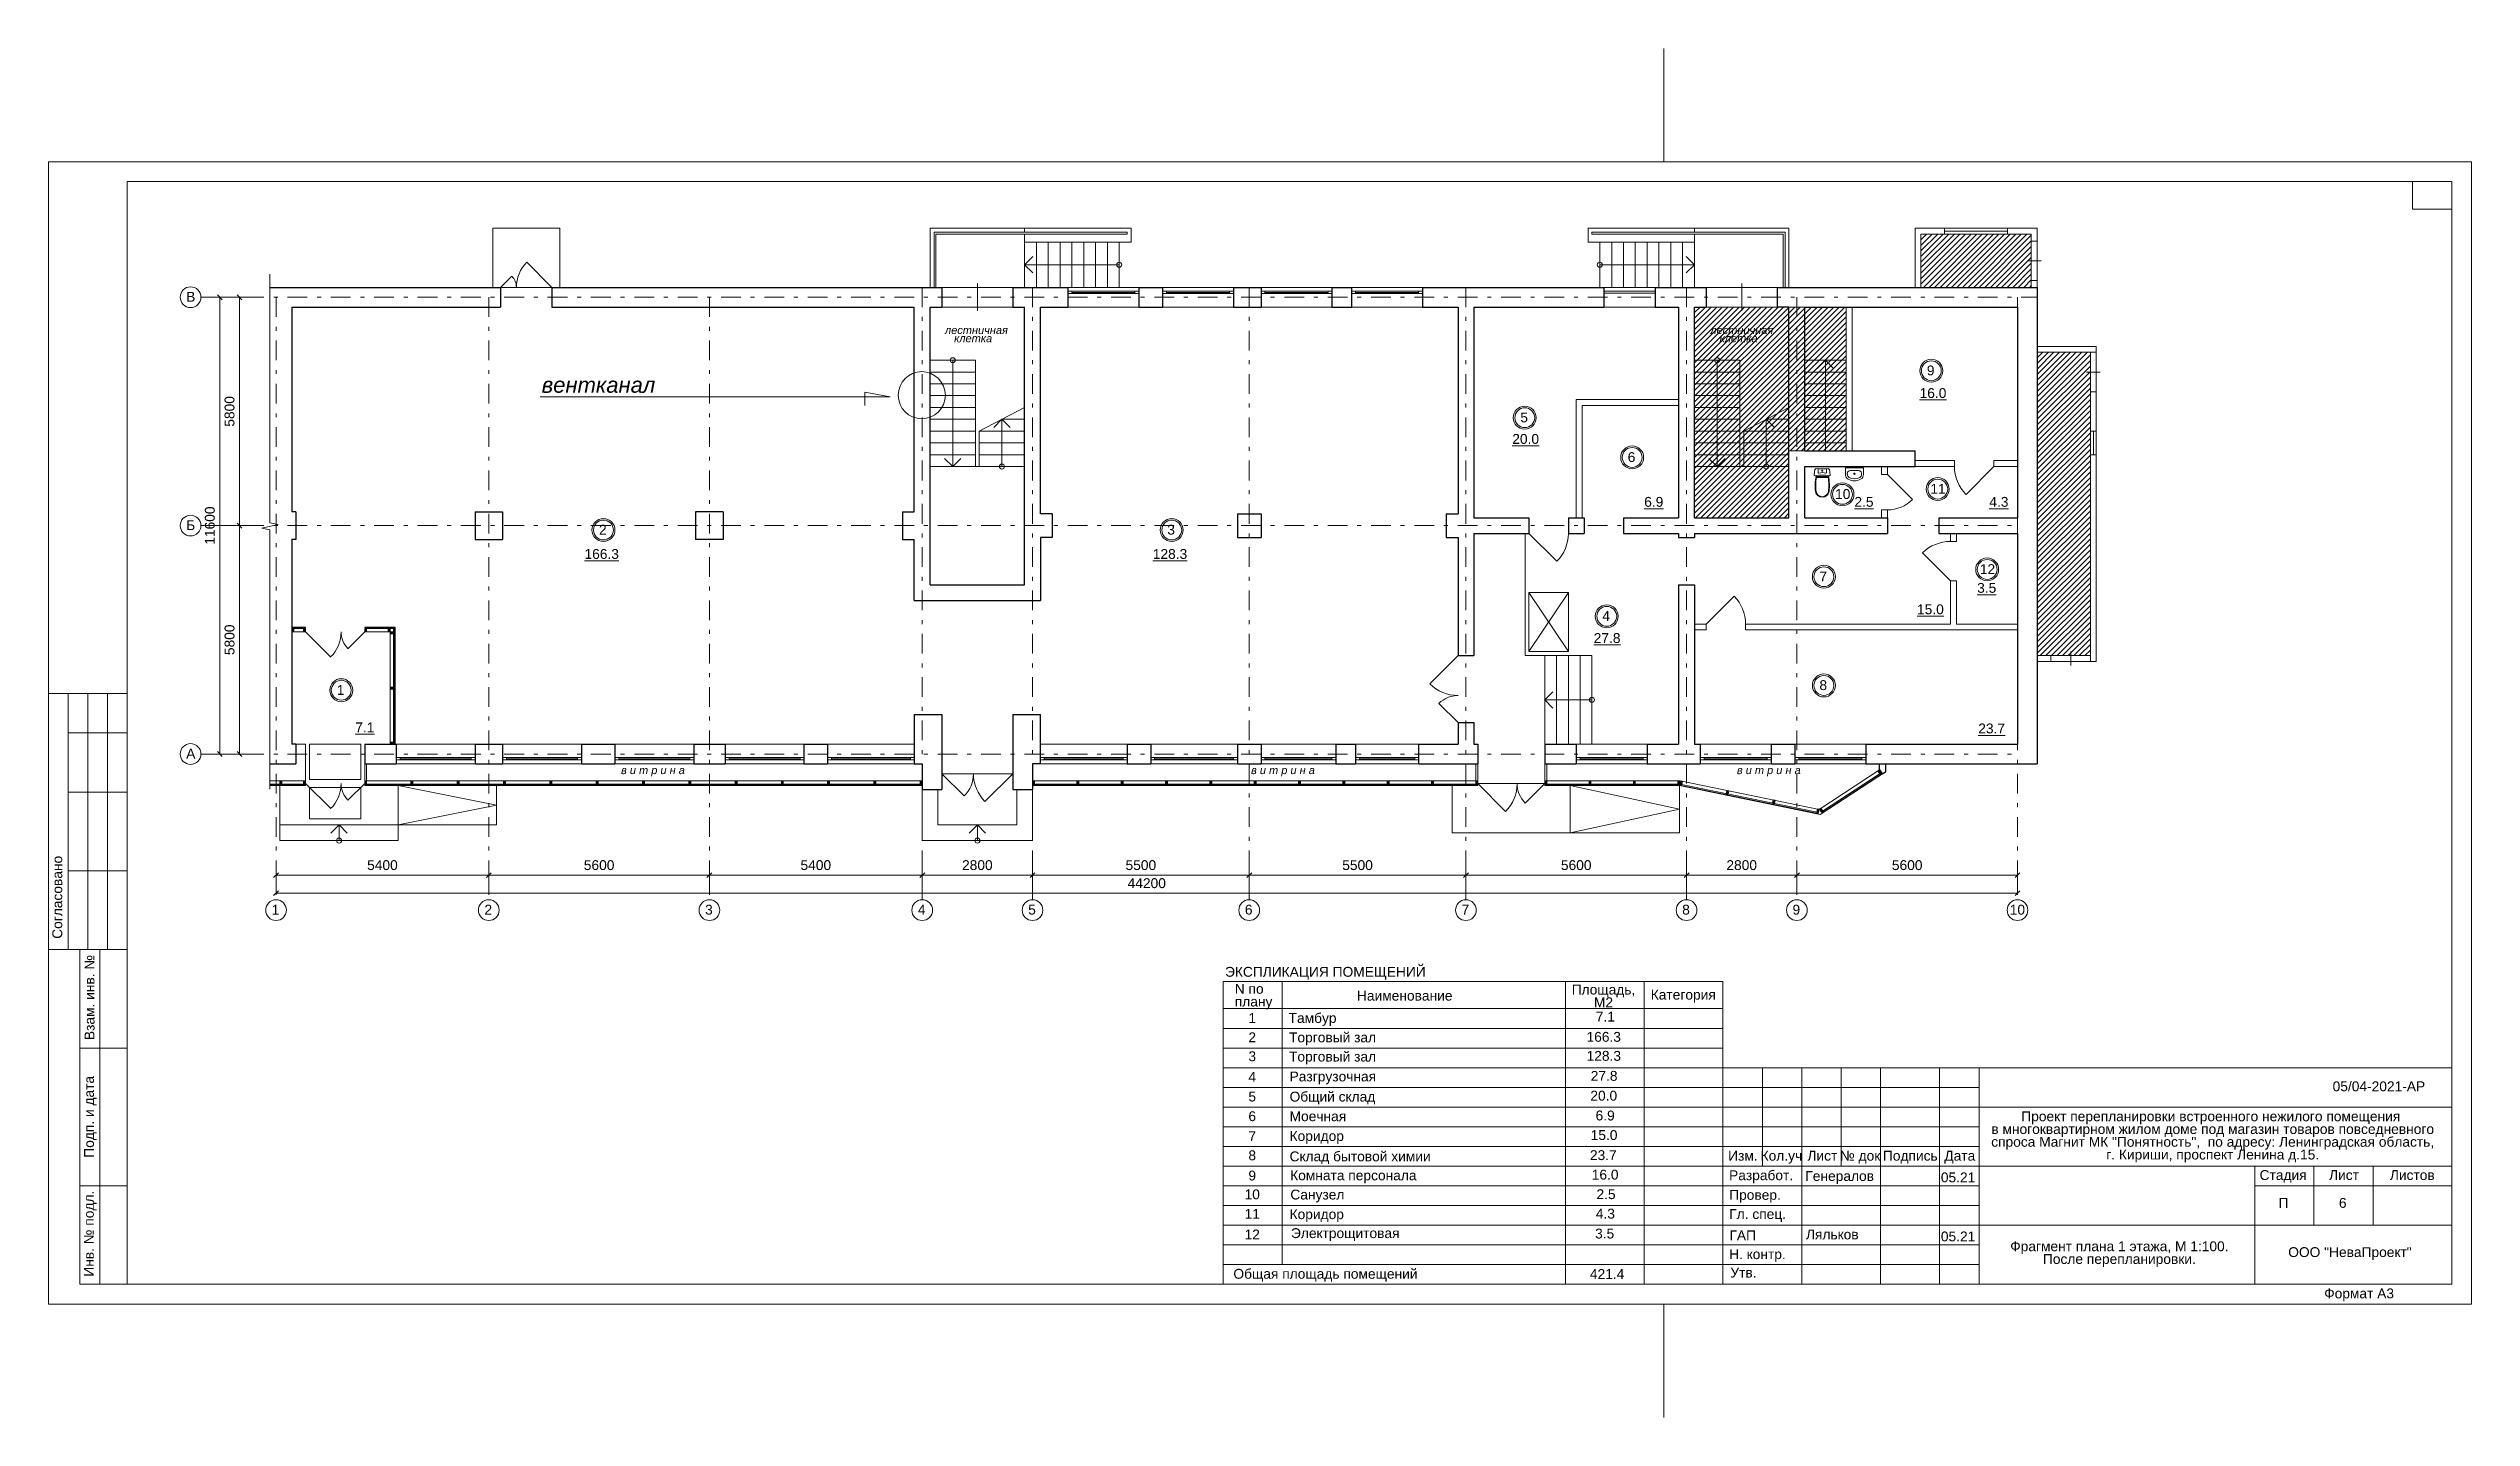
# Model space of a CAD drawing. Header units: metres. Extents: x 1647.3 to 1708.8, y -76.7 to -41.9.
import ezdxf
from ezdxf.enums import TextEntityAlignment as Align

# ---------------------------------------------------------------- set-up
doc = ezdxf.new("R2010")
doc.units = ezdxf.units.M
doc.header["$MEASUREMENT"] = 0
doc.linetypes.add('( Dashdot )', pattern=[1.001, 0.5, -0.25, 0.001, -0.25])
doc.layers.add('Level 50', color=7, linetype='Continuous', lineweight=0)
doc.layers.add('Level 63', color=7, linetype='Continuous', lineweight=0)
doc.styles.add('GOST 2.304', font='CS_Gost2304.shx')
doc.styles.add('Style-Arial', font='arial.ttf')
doc.styles.add('Style-Arial IF', font='ariali.ttf')

msp = doc.modelspace()

# ---------------------------------------------------------------- texts
at = {"color": 7, "linetype": 'Continuous', "lineweight": 30, "style": 'Style-Arial'}
for s, p in [('В', (1650.844, -48.078)), ('Б', (1650.844, -53.878)), ('А', (1650.844, -59.678)), ('1', (1653.014, -63.641)), ('2', (1658.414, -63.641)), ('3', (1664.014, -63.641)), ('4', (1669.414, -63.641)), ('5', (1672.214, -63.641)), ('6', (1677.714, -63.641)), ('7', (1683.214, -63.641)), ('8', (1688.814, -63.641)), ('9', (1691.614, -63.641)), ('10', (1697.127, -63.641))]:
    msp.add_text(s, height=0.25, dxfattribs=at).set_placement(p, align=Align.TOP_LEFT)
at = {"color": 7, "lineweight": 13}
for s, height, style, p in [('вентканал ', 0.4, 'Style-Arial IF', (1659.867, -50.241)), ('Комната персонала', 0.25, 'Style-Arial', (1678.864, -70.388)), ('Электрощитовая', 0.25, 'Style-Arial', (1678.884, -71.856)), ('Ляльков', 0.25, 'Style-Arial', (1691.955, -71.889))]:
    msp.add_text(s, height=height, dxfattribs=dict(at, style=style)).set_placement(p, align=Align.TOP_LEFT)
at = {"color": 7, "linetype": 'Continuous', "lineweight": 13, "style": 'Style-Arial'}
for s, p in [('9', (1695.023, -49.949)), ('5', (1684.705, -51.142)), ('6', (1687.431, -52.15)), ('10', (1692.694, -53.088)), ('11', (1695.113, -52.954)), ('2', (1661.322, -53.993)), ('3', (1675.745, -53.993)), ('7', (1692.297, -55.18)), ('12', (1696.368, -54.994)), ('4', (1686.786, -56.184)), ('1', (1654.666, -58.062)), ('8', (1692.297, -57.94)), ('ООО "НеваПроект"', (1704.195, -72.337)), ('Общая площадь помещений', (1677.423, -72.888))]:
    msp.add_text(s, height=0.25, dxfattribs=at).set_placement(p, align=Align.TOP_LEFT)
at = {"color": 7, "lineweight": 0, "style": 'Style-Arial IF'}
for p in [(1661.881, -60.124), (1677.871, -60.124), (1690.202, -60.124)]:
    msp.add_text('в и т р и н а ', height=0.2, dxfattribs=at).set_placement(p, align=Align.TOP_LEFT)
at = {"color": 7, "lineweight": 13, "style": 'Style-Arial'}
msp.add_text('ЭКСПЛИКАЦИЯ ПОМЕЩЕНИЙ ', height=0.25, dxfattribs=at).set_placement((1679.805, -65.345), align=Align.MIDDLE_CENTER)
at = {"color": 7, "linetype": 'Continuous', "lineweight": 0, "style": 'Style-Arial'}
for s, p in [('1', (1677.901, -66.393)), ('2', (1677.901, -66.882)), ('3', (1677.901, -67.364)), ('4', (1677.901, -67.887)), ('5', (1677.901, -68.387)), ('6', (1677.901, -68.886)), ('7', (1677.901, -69.392)), ('8', (1677.901, -69.88)), ('9', (1677.901, -70.392)), ('Генералов', (1692.811, -70.405)), ('10', (1677.901, -70.87)), ('11', (1677.901, -71.366)), ('12', (1677.901, -71.89))]:
    msp.add_text(s, height=0.25, dxfattribs=at).set_placement(p, align=Align.TOP_CENTER)
for s, p in [('Тамбур', (1678.824, -66.392)), ('Торговый зал', (1678.835, -66.885)), ('Торговый зал', (1678.835, -67.372)), ('Разгрузочная', (1678.849, -67.877)), ('Общий склад', (1678.849, -68.389)), ('Моечная', (1678.849, -68.887)), ('Коридор', (1678.849, -69.389)), ('Склад бытовой химии', (1678.849, -69.906)), ('Санузел', (1678.869, -70.876)), ('Коридор', (1678.849, -71.375))]:
    msp.add_text(s, height=0.25, dxfattribs=at).set_placement(p, align=Align.TOP_LEFT)
at = {"color": 7, "linetype": 'Continuous', "lineweight": 13, "style": 'Style-Arial'}
msp.add_text('05/04-2021-АР', height=0.25, dxfattribs=at).set_placement((1706.497, -68.127), align=Align.TOP_CENTER)
at = {"color": 7, "lineweight": 0, "char_height": 0.2, "attachment_point": 1, "line_spacing_factor": 0.621037, "style": 'Style-Arial IF'}
for insert in [(1670.102, -48.95), (1689.528, -48.95)]:
    msp.add_mtext('лестничная\\P   клетка', dxfattribs=dict(at, insert=insert))
at = {"color": 7, "linetype": 'Continuous', "lineweight": 0, "char_height": 0.25, "attachment_point": 5, "rotation": 90, "style": 'Style-Arial'}
for s, insert in [('\\A1;5800', (1651.945, -51.114)), ('\\A1;11600', (1651.445, -54.014)), ('\\A1;5800', (1651.945, -56.914))]:
    msp.add_mtext(s, dxfattribs=dict(at, insert=insert))
at = {"color": 7, "linetype": 'Continuous', "lineweight": 13, "char_height": 0.25, "style": 'Style-Arial'}
for s, insert, attachment_point, line_spacing_factor in [('\\L16.0', (1694.839, -50.524), 1, 0.6), ('\\L20.0', (1684.501, -51.688), 1, 0.6), ('\\L6.9', (1687.85, -53.286), 1, 0.6), ('\\L2.5', (1693.185, -53.286), 1, 0.6), ('\\L4.3', (1696.609, -53.286), 1, 0.6), ('\\L166.3', (1660.953, -54.609), 1, 0.6), ('\\L128.3', (1675.377, -54.609), 1, 0.6), ('\\L3.5', (1696.3, -55.47), 1, 0.6), ('\\L15.0', (1694.774, -56.015), 1, 0.6), ('\\L27.8', (1686.568, -56.744), 1, 0.6), ('\\L7.1', (1655.135, -59.013), 1, 0.6), ('\\L23.7', (1696.328, -59.04), 1, 0.6), ('N по \\Pплану', (1677.458, -65.976), 4, 0.776524), ('Наименование', (1680.559, -65.952), 4, 0.6), ('7.1', (1686.62, -66.357), 1, 0.6), ('166.3', (1686.385, -66.871), 1, 0.6), ('128.3', (1686.387, -67.354), 1, 0.6), ('27.8', (1686.492, -67.862), 1, 0.6), ('20.0', (1686.483, -68.365), 1, 0.6), ('6.9', (1686.616, -68.868), 1, 0.6), ('15.0', (1686.491, -69.365), 1, 0.6), ('Проект перепланировки встроенного нежилого помещения\\P в многоквартирном жилом доме под магазин товаров повседневного\\P спроса Магнит МК "Понятность",  по адресу: Ленинградская область,\\P г. Кириши, проспект Ленина д.15.', (1702.23, -68.889), 2, 0.776524), ('23.7', (1686.472, -69.875), 1, 0.6), ('16.0', (1686.518, -70.37), 1, 0.6), ('2.5', (1686.638, -70.866), 1, 0.6), ('3.5', (1686.603, -71.866), 1, 0.6), ('4.3', (1686.622, -71.36), 1, 0.6), ('Фрагмент плана 1 этажа, М 1:100.\\PПосле перепланировки.\\P', (1699.91, -72.513), 5, 0.776524), ('421.4', (1686.471, -72.893), 1, 0.6)]:
    msp.add_mtext(s, dxfattribs=dict(at, insert=insert, attachment_point=attachment_point, line_spacing_factor=line_spacing_factor))
at = {"color": 7, "linetype": 'Continuous', "lineweight": 0, "char_height": 0.25, "attachment_point": 5, "style": 'Style-Arial'}
for s, insert in [('\\A1;5400', (1655.824, -62.637)), ('\\A1;5600', (1661.324, -62.637)), ('\\A1;5400', (1666.824, -62.637)), ('\\A1;2800', (1670.924, -62.637)), ('\\A1;5500', (1675.074, -62.637)), ('\\A1;5500', (1680.574, -62.637)), ('\\A1;5600', (1686.124, -62.637)), ('\\A1;2800', (1690.324, -62.637)), ('\\A1;5600', (1694.524, -62.637)), ('\\A1;44200', (1675.224, -63.095))]:
    msp.add_mtext(s, dxfattribs=dict(at, insert=insert))
at = {"color": 7, "linetype": 'Continuous', "lineweight": 0, "char_height": 0.25}
for s, insert, attachment_point, line_spacing_factor, style in [('Площадь,\\PМ2', (1686.817, -65.671), 2, 0.776524, 'Style-Arial'), ('Категория', (1688.841, -65.8), 2, 0.6, 'Style-Arial'), ('\\fArial|b0|i0|c204204|p39;П', (1704.074, -71.214), 5, 0.72, 'GOST 2.304'), ('\\fArial|b0|i0|c204204|p39;6', (1705.579, -71.214), 5, 0.72, 'GOST 2.304')]:
    msp.add_mtext(s, dxfattribs=dict(at, insert=insert, attachment_point=attachment_point, line_spacing_factor=line_spacing_factor, style=style))
at = {"color": 7, "linetype": 'Continuous', "lineweight": 30, "char_height": 0.25, "attachment_point": 1, "line_spacing_factor": 0.72, "style": 'GOST 2.304'}
for insert in [(1695.379, -70.439), (1695.379, -71.939)]:
    msp.add_mtext('\\fArial|b0|i0|c204204|p39;05.21', dxfattribs=dict(at, insert=insert))
at = {"layer": 'Level 63', "color": 7, "linetype": 'Continuous', "lineweight": 0, "style": 'Style-Arial'}
for s, p in [('Согласовано', (1647.572, -63.453)), ('Взам. инв. №', (1648.391, -65.996)), ('Подп. и дата', (1648.378, -69.026)), ('Инв. № подл.', (1648.373, -71.994))]:
    msp.add_text(s, height=0.25002, rotation=90, dxfattribs=at).set_placement(p, align=Align.MIDDLE_CENTER)
for s, p in [('Изм.', (1690.355, -70.015)), ('Кол.уч', (1691.332, -70.015)), ('Лист', (1692.371, -70.015)), ('№ док', (1693.33, -70.015)), ('Подпись', (1694.604, -70.015)), ('Дата', (1695.859, -70.015)), ('Разработ.', (1690.817, -70.511)), ('Стадия', (1704.066, -70.505)), ('Лист', (1705.611, -70.505)), ('Листов', (1707.344, -70.505)), ('Провер.', (1690.662, -71.009)), ('Гл. спец.', (1690.729, -71.496)), ('ГАП', (1690.349, -72.038)), ('Н. контр.', (1690.723, -72.515)), ('Утв.', (1690.368, -72.982)), ('Формат А3', (1705.995, -73.511))]:
    msp.add_text(s, height=0.25, dxfattribs=at).set_placement(p, align=Align.MIDDLE_CENTER)

# ---------------------------------------------------------------- hatches: boundary and pattern name
at = {"lineweight": 0}
h = msp.add_hatch(dxfattribs=at)
h.set_pattern_fill('HATCH', style=0, pattern_type=2)
h.set_pattern_definition([(45, (1694.87421, -46.61436), (-0.0707107, 0.0707107), [])])
h.paths.add_polyline_path([(1694.874, -46.614), (1697.674, -46.614), (1697.674, -47.964), (1694.874, -47.964)])
h = msp.add_hatch(dxfattribs=at)
h.set_pattern_fill('HATCH', style=0, pattern_type=2)
h.set_pattern_definition([(45, (1689.12421, -48.46436), (-0.0707107, 0.0707107), [])])
h.paths.add_polyline_path([(1689.124, -48.464), (1689.124, -53.814), (1691.524, -53.814), (1691.524, -52.114), (1692.974, -52.114), (1692.974, -48.464)])
h = msp.add_hatch(dxfattribs=at)
h.set_pattern_fill('HATCH', style=0, pattern_type=2)
h.set_pattern_definition([(45, (1697.82421, -49.61436), (-0.0707107, 0.0707107), [])])
h.paths.add_polyline_path([(1697.824, -49.614), (1699.174, -49.614), (1699.174, -57.314), (1697.824, -57.314)])

# ---------------------------------------------------------------- linework, layer by layer
at = {"color": 7, "linetype": 'Continuous', "lineweight": 0}
for p, q in [((1688.348, -44.78), (1688.348, -41.897)), ((1651.343, -48.214), (1652.322, -48.214)), ((1651.697, -48.214), (1651.697, -59.814)), ((1652.197, -48.214), (1652.197, -59.814)), ((1651.343, -54.014), (1652.322, -54.014)), ((1651.343, -59.814), (1652.322, -59.814)), ((1653.124, -63.389), (1653.124, -62.765)), ((1653.124, -62.89), (1697.324, -62.89)), ((1658.524, -63.389), (1658.524, -62.765)), ((1664.124, -63.389), (1664.124, -62.765)), ((1669.524, -63.389), (1669.524, -62.765)), ((1672.324, -63.389), (1672.324, -62.765)), ((1677.824, -63.389), (1677.824, -62.765)), ((1683.324, -63.389), (1683.324, -62.765)), ((1688.924, -63.389), (1688.924, -62.765)), ((1691.724, -63.389), (1691.724, -62.765)), ((1697.324, -63.389), (1697.324, -62.765)), ((1653.124, -63.348), (1697.324, -63.348)), ((1677.164, -66.78), (1689.848, -66.78)), ((1677.164, -67.28), (1689.848, -67.28)), ((1677.164, -67.78), (1689.848, -67.78)), ((1677.164, -68.28), (1689.848, -68.28)), ((1677.164, -68.78), (1689.848, -68.78)), ((1677.164, -69.28), (1689.848, -69.28)), ((1677.164, -69.78), (1689.848, -69.78)), ((1677.164, -70.28), (1689.848, -70.28)), ((1677.164, -70.78), (1689.848, -70.78)), ((1677.164, -71.28), (1689.848, -71.28)), ((1677.164, -71.78), (1689.848, -71.78)), ((1677.164, -72.28), (1689.848, -72.28)), ((1677.164, -72.78), (1689.848, -72.78)), ((1688.348, -76.663), (1688.348, -73.78))]:
    msp.add_line(p, q, dxfattribs=at)
at = {"color": 7, "lineweight": 13}
for p, q in [((1660.324, -46.464), (1658.624, -46.464)), ((1658.624, -46.464), (1658.624, -47.964)), ((1660.324, -47.964), (1660.324, -46.464)), ((1669.724, -47.964), (1669.724, -46.464)), ((1669.724, -46.464), (1674.824, -46.464)), ((1669.824, -46.564), (1674.724, -46.564)), ((1669.824, -47.964), (1669.824, -46.564)), ((1669.874, -46.614), (1674.724, -46.614)), ((1669.874, -47.964), (1669.874, -46.614)), ((1672.124, -46.564), (1672.124, -46.464)), ((1672.124, -47.964), (1672.124, -46.614)), ((1674.724, -46.614), (1674.724, -46.564)), ((1674.824, -46.814), (1674.824, -46.464)), ((1691.524, -46.464), (1686.424, -46.464)), ((1686.424, -46.814), (1686.424, -46.464)), ((1691.424, -46.564), (1686.524, -46.564)), ((1686.524, -46.614), (1686.524, -46.564)), ((1691.374, -46.614), (1686.524, -46.614)), ((1689.124, -46.564), (1689.124, -46.464)), ((1689.124, -47.964), (1689.124, -46.614)), ((1691.374, -47.964), (1691.374, -46.614)), ((1691.424, -47.964), (1691.424, -46.564)), ((1691.524, -47.964), (1691.524, -46.464)), ((1694.724, -47.964), (1694.724, -46.464)), ((1694.724, -46.464), (1695.474, -46.464)), ((1694.874, -46.614), (1695.474, -46.614)), ((1694.874, -47.964), (1694.874, -46.614)), ((1695.474, -46.614), (1695.474, -46.464)), ((1697.074, -46.614), (1697.074, -46.464)), ((1697.074, -46.464), (1697.824, -46.464)), ((1697.074, -46.614), (1697.674, -46.614)), ((1697.674, -46.789), (1697.674, -46.614)), ((1697.824, -46.789), (1697.824, -46.464)), ((1659.488, -47.328), (1660.124, -47.964)), ((1674.824, -46.814), (1672.124, -46.814)), ((1674.524, -47.964), (1674.524, -46.814)), ((1686.424, -46.814), (1689.124, -46.814)), ((1686.724, -47.964), (1686.724, -46.814)), ((1697.674, -46.789), (1697.824, -46.789)), ((1658.824, -47.964), (1659.107, -47.682)), ((1697.674, -47.964), (1697.674, -47.789)), ((1697.674, -47.789), (1697.824, -47.789)), ((1697.824, -47.964), (1697.824, -47.789)), ((1686.824, -48.064), (1688.124, -48.064)), ((1686.824, -48.114), (1686.824, -48.064)), ((1686.824, -48.064), (1686.824, -48.064)), ((1688.124, -48.114), (1686.824, -48.114)), ((1688.124, -48.064), (1688.124, -48.114)), ((1692.974, -48.464), (1692.974, -52.114)), ((1693.124, -48.464), (1693.124, -52.114)), ((1669.724, -49.814), (1670.874, -49.814)), ((1670.874, -52.514), (1670.874, -49.814)), ((1689.124, -49.814), (1690.274, -49.814)), ((1690.274, -52.514), (1690.274, -49.814)), ((1691.924, -49.814), (1692.974, -49.814)), ((1697.824, -49.464), (1699.324, -49.464)), ((1697.824, -49.614), (1699.324, -49.614)), ((1699.324, -49.464), (1699.324, -49.614)), ((1668.712, -50.748), (1659.828, -50.748)), ((1668.712, -50.748), (1668.066, -50.622)), ((1668.066, -50.622), (1668.066, -50.964)), ((1686.124, -50.814), (1686.124, -53.814)), ((1686.124, -50.814), (1688.724, -50.814)), ((1686.274, -50.964), (1686.274, -53.814)), ((1686.274, -50.964), (1688.724, -50.964)), ((1699.174, -50.614), (1699.174, -51.614)), ((1699.174, -50.614), (1699.324, -50.614)), ((1699.324, -50.614), (1699.324, -51.614)), ((1670.974, -52.514), (1670.974, -51.614)), ((1690.374, -52.514), (1690.374, -51.614)), ((1699.174, -51.614), (1699.324, -51.614)), ((1699.174, -52.214), (1699.324, -52.214)), ((1699.174, -52.214), (1699.174, -57.464)), ((1699.324, -52.214), (1699.324, -57.464)), ((1669.724, -52.514), (1672.124, -52.514)), ((1689.124, -52.514), (1691.524, -52.514)), ((1693.874, -52.714), (1693.874, -52.514)), ((1693.874, -52.714), (1694.024, -52.714)), ((1694.024, -52.714), (1694.024, -52.514)), ((1694.024, -52.714), (1694.661, -53.351)), ((1694.724, -52.364), (1695.724, -52.364)), ((1694.724, -52.514), (1695.724, -52.514)), ((1695.724, -52.364), (1695.724, -52.514)), ((1696.724, -52.514), (1696.017, -53.221)), ((1696.724, -52.364), (1696.724, -52.514)), ((1696.724, -52.364), (1697.324, -52.364)), ((1696.724, -52.514), (1697.324, -52.514)), ((1693.874, -53.814), (1693.874, -53.614)), ((1693.874, -53.614), (1694.024, -53.614)), ((1694.024, -53.814), (1694.024, -53.614)), ((1684.824, -54.214), (1684.824, -57.314)), ((1684.924, -54.214), (1685.631, -54.921)), ((1695.624, -55.414), (1694.917, -54.707)), ((1695.624, -54.214), (1695.624, -54.414)), ((1695.624, -54.414), (1695.774, -54.414)), ((1695.774, -54.214), (1695.774, -54.414)), ((1684.924, -55.714), (1684.924, -57.214)), ((1685.924, -55.714), (1684.924, -55.714)), ((1684.924, -55.714), (1684.924, -55.714)), ((1685.924, -57.214), (1685.924, -55.714)), ((1689.424, -56.514), (1690.131, -55.807)), ((1695.624, -55.414), (1695.774, -55.414)), ((1695.624, -55.414), (1695.624, -56.514)), ((1695.774, -55.414), (1695.774, -56.514)), ((1689.124, -56.514), (1689.424, -56.514)), ((1689.424, -56.514), (1689.424, -56.664)), ((1690.424, -56.514), (1690.424, -56.664)), ((1690.424, -56.514), (1695.624, -56.514)), ((1695.774, -56.514), (1697.324, -56.514)), ((1653.524, -56.594), (1653.874, -56.594)), ((1653.524, -56.714), (1653.874, -56.714)), ((1653.564, -56.604), (1653.834, -56.604)), ((1653.564, -56.629), (1653.564, -56.604)), ((1653.564, -56.604), (1653.564, -56.604)), ((1653.834, -56.629), (1653.564, -56.629)), ((1653.834, -56.604), (1653.834, -56.629)), ((1653.874, -56.714), (1654.511, -57.351)), ((1655.374, -56.714), (1654.95, -57.139)), ((1655.374, -56.594), (1656.144, -56.594)), ((1655.374, -56.714), (1656.024, -56.714)), ((1655.414, -56.604), (1655.414, -56.629)), ((1655.984, -56.604), (1655.414, -56.604)), ((1655.414, -56.604), (1655.414, -56.604)), ((1655.414, -56.629), (1655.984, -56.629)), ((1655.984, -56.629), (1655.984, -56.604)), ((1656.134, -56.604), (1656.014, -56.604)), ((1656.014, -56.604), (1656.014, -56.629)), ((1656.014, -56.629), (1656.109, -56.629)), ((1656.024, -56.714), (1656.024, -59.564)), ((1656.109, -56.629), (1656.109, -56.724)), ((1656.109, -56.724), (1656.134, -56.724)), ((1656.109, -56.754), (1656.134, -56.754)), ((1656.109, -59.524), (1656.109, -56.754)), ((1656.109, -56.754), (1656.109, -56.754)), ((1656.134, -56.724), (1656.134, -56.604)), ((1656.134, -56.754), (1656.134, -59.524)), ((1656.144, -59.564), (1656.144, -56.594)), ((1689.124, -56.664), (1689.424, -56.664)), ((1690.424, -56.664), (1697.324, -56.664)), ((1683.124, -57.314), (1682.407, -58.032)), ((1684.824, -57.314), (1686.524, -57.314)), ((1684.924, -57.214), (1685.924, -57.214)), ((1685.324, -57.314), (1685.324, -59.564)), ((1686.524, -57.314), (1686.524, -59.564)), ((1697.824, -57.314), (1698.174, -57.314)), ((1697.824, -57.464), (1698.174, -57.464)), ((1698.174, -57.314), (1698.174, -57.464)), ((1699.174, -57.464), (1699.324, -57.464)), ((1683.124, -59.014), (1682.639, -58.529)), ((1653.624, -59.564), (1653.874, -59.564)), ((1653.874, -59.564), (1653.874, -60.494)), ((1656.134, -59.524), (1656.109, -59.524)), ((1686.124, -59.564), (1686.524, -59.564)), ((1655.374, -60.064), (1655.374, -60.494)), ((1655.424, -60.064), (1655.424, -60.494)), ((1683.624, -60.064), (1683.574, -60.064)), ((1683.574, -60.064), (1683.574, -60.494)), ((1683.624, -60.494), (1683.624, -60.064)), ((1685.374, -60.064), (1685.324, -60.064)), ((1685.324, -60.064), (1685.324, -60.494)), ((1685.374, -60.494), (1685.374, -60.064)), ((1686.124, -59.904), (1686.224, -59.904)), ((1686.124, -59.964), (1686.124, -59.904)), ((1686.124, -59.904), (1686.124, -59.904)), ((1686.224, -59.964), (1686.124, -59.964)), ((1686.224, -59.904), (1686.224, -59.964)), ((1687.924, -59.904), (1687.824, -59.904)), ((1687.824, -59.904), (1687.824, -59.964)), ((1687.824, -59.964), (1687.924, -59.964)), ((1687.924, -59.964), (1687.924, -59.904)), ((1687.924, -59.904), (1687.924, -59.904)), ((1689.274, -59.904), (1689.374, -59.904)), ((1689.274, -59.964), (1689.274, -59.904)), ((1689.274, -59.904), (1689.274, -59.904)), ((1689.374, -59.964), (1689.274, -59.964)), ((1689.374, -59.904), (1689.374, -59.964)), ((1691.074, -59.904), (1690.974, -59.904)), ((1690.974, -59.904), (1690.974, -59.964)), ((1690.974, -59.964), (1691.074, -59.964)), ((1691.074, -59.964), (1691.074, -59.904)), ((1691.074, -59.904), (1691.074, -59.904)), ((1691.674, -59.904), (1691.774, -59.904)), ((1691.674, -59.964), (1691.674, -59.904)), ((1691.674, -59.904), (1691.674, -59.904)), ((1691.774, -59.964), (1691.674, -59.964)), ((1691.774, -59.904), (1691.774, -59.964)), ((1693.825, -60.219), (1692.294, -61.219)), ((1693.974, -60.264), (1692.318, -61.346)), ((1693.474, -59.904), (1693.374, -59.904)), ((1693.374, -59.904), (1693.374, -59.964)), ((1693.374, -59.964), (1693.474, -59.964)), ((1693.474, -59.964), (1693.474, -59.904)), ((1693.474, -59.904), (1693.474, -59.904)), ((1653.824, -60.494), (1652.968, -60.494)), ((1652.968, -60.614), (1653.824, -60.614)), ((1653.223, -60.614), (1653.223, -62.014)), ((1653.263, -60.579), (1653.263, -60.604)), ((1653.834, -60.579), (1653.263, -60.579)), ((1653.263, -60.579), (1653.263, -60.579)), ((1653.263, -60.604), (1653.834, -60.604)), ((1653.834, -60.604), (1653.834, -60.579)), ((1653.874, -60.564), (1654.511, -61.201)), ((1655.374, -60.564), (1654.95, -60.989)), ((1669.524, -60.494), (1655.374, -60.494)), ((1669.524, -60.614), (1655.374, -60.614)), ((1655.414, -60.604), (1655.414, -60.579)), ((1655.414, -60.579), (1669.484, -60.579)), ((1669.484, -60.604), (1655.414, -60.604)), ((1656.223, -60.614), (1656.223, -62.014)), ((1658.723, -60.614), (1658.723, -61.614)), ((1669.484, -60.579), (1669.484, -60.604)), ((1669.484, -60.579), (1669.484, -60.579)), ((1669.524, -60.714), (1669.524, -62.014)), ((1669.924, -60.714), (1669.924, -61.614)), ((1670.024, -60.314), (1670.59, -60.88)), ((1671.824, -60.314), (1671.117, -61.021)), ((1671.924, -60.714), (1671.924, -61.614)), ((1683.624, -60.494), (1672.324, -60.494)), ((1672.324, -60.614), (1683.624, -60.614)), ((1672.324, -60.714), (1672.324, -62.014)), ((1672.364, -60.604), (1672.364, -60.579)), ((1672.364, -60.579), (1683.584, -60.579)), ((1683.584, -60.604), (1672.364, -60.604)), ((1682.974, -60.614), (1682.974, -61.814)), ((1683.574, -60.494), (1683.574, -60.494)), ((1683.584, -60.579), (1683.584, -60.604)), ((1683.584, -60.579), (1683.584, -60.579)), ((1683.624, -60.564), (1684.331, -61.271)), ((1685.324, -60.564), (1684.829, -61.059)), ((1685.324, -60.494), (1688.761, -60.494)), ((1685.324, -60.494), (1685.324, -60.494)), ((1685.324, -60.614), (1688.749, -60.614)), ((1685.364, -60.579), (1685.364, -60.604)), ((1688.709, -60.579), (1685.364, -60.579)), ((1685.364, -60.579), (1685.364, -60.579)), ((1685.364, -60.604), (1688.709, -60.604)), ((1685.974, -60.614), (1685.974, -61.814)), ((1688.709, -60.604), (1688.709, -60.579)), ((1688.749, -60.614), (1692.318, -61.346)), ((1688.749, -60.614), (1688.749, -61.814)), ((1688.761, -60.494), (1692.294, -61.219)), ((1688.795, -60.588), (1688.79, -60.613)), ((1688.79, -60.613), (1692.232, -61.318)), ((1692.237, -61.294), (1688.795, -60.588)), ((1688.795, -60.588), (1688.795, -60.588)), ((1693.838, -60.312), (1692.375, -61.267)), ((1692.388, -61.288), (1693.852, -60.333)), ((1693.852, -60.333), (1693.838, -60.312)), ((1692.232, -61.318), (1692.237, -61.294)), ((1692.375, -61.267), (1692.388, -61.288)), ((1692.375, -61.267), (1692.375, -61.267)), ((1653.223, -61.614), (1658.723, -61.614)), ((1653.223, -62.014), (1656.223, -62.014)), ((1669.524, -62.014), (1672.324, -62.014)), ((1669.924, -61.614), (1671.924, -61.614)), ((1682.974, -61.814), (1688.749, -61.814))]:
    msp.add_line(p, q, dxfattribs=at)
at = {"color": 7, "lineweight": 0}
for p, q in [((1694.874, -46.614), (1697.674, -46.614)), ((1694.874, -47.964), (1694.874, -46.614)), ((1694.874, -46.614), (1694.874, -46.614)), ((1695.474, -46.464), (1697.074, -46.464)), ((1695.474, -46.614), (1695.474, -46.464)), ((1695.474, -46.464), (1695.474, -46.464)), ((1695.474, -46.539), (1697.074, -46.539)), ((1697.074, -46.464), (1697.074, -46.614)), ((1697.674, -46.614), (1697.674, -47.964)), ((1672.332, -47.182), (1672.124, -47.389)), ((1672.424, -47.964), (1672.424, -46.814)), ((1672.724, -47.964), (1672.724, -46.814)), ((1673.024, -47.964), (1673.024, -46.814)), ((1673.324, -47.964), (1673.324, -46.814)), ((1673.624, -47.964), (1673.624, -46.814)), ((1673.924, -47.964), (1673.924, -46.814)), ((1674.224, -47.964), (1674.224, -46.814)), ((1687.024, -47.964), (1687.024, -46.814)), ((1687.324, -47.964), (1687.324, -46.814)), ((1687.624, -47.964), (1687.624, -46.814)), ((1687.924, -47.964), (1687.924, -46.814)), ((1688.224, -47.964), (1688.224, -46.814)), ((1688.524, -47.964), (1688.524, -46.814)), ((1688.824, -47.964), (1688.824, -46.814)), ((1688.916, -47.182), (1689.124, -47.389)), ((1697.574, -47.289), (1697.923, -47.289)), ((1697.823, -46.789), (1697.674, -46.789)), ((1697.674, -46.789), (1697.674, -46.789)), ((1697.823, -47.789), (1697.823, -46.789)), ((1652.968, -53.942), (1652.968, -47.63)), ((1658.824, -47.964), (1660.124, -47.964)), ((1670.024, -47.964), (1671.824, -47.964)), ((1670.024, -48.464), (1670.024, -47.964)), ((1670.024, -47.964), (1670.024, -47.964)), ((1670.924, -47.864), (1670.924, -48.564)), ((1671.824, -47.964), (1671.824, -48.464)), ((1674.524, -47.389), (1672.124, -47.389)), ((1672.332, -47.597), (1672.124, -47.389)), ((1673.224, -47.964), (1675.024, -47.964)), ((1673.224, -48.464), (1673.224, -47.964)), ((1673.224, -47.964), (1673.224, -47.964)), ((1675.024, -47.964), (1675.024, -48.464)), ((1675.624, -47.964), (1677.424, -47.964)), ((1675.624, -48.464), (1675.624, -47.964)), ((1675.624, -47.964), (1675.624, -47.964)), ((1677.424, -47.964), (1677.424, -48.464)), ((1678.124, -47.964), (1679.924, -47.964)), ((1678.124, -48.464), (1678.124, -47.964)), ((1678.124, -47.964), (1678.124, -47.964)), ((1679.924, -47.964), (1679.924, -48.464)), ((1680.424, -47.964), (1682.224, -47.964)), ((1680.424, -48.464), (1680.424, -47.964)), ((1680.424, -47.964), (1680.424, -47.964)), ((1682.224, -47.964), (1682.224, -48.464)), ((1686.724, -47.389), (1689.124, -47.389)), ((1686.824, -47.964), (1688.124, -47.964)), ((1686.824, -48.464), (1686.824, -47.964)), ((1686.824, -47.964), (1686.824, -47.964)), ((1688.124, -47.964), (1688.124, -48.464)), ((1688.916, -47.597), (1689.124, -47.389)), ((1689.424, -47.964), (1691.224, -47.964)), ((1689.424, -48.464), (1689.424, -47.964)), ((1689.424, -47.964), (1689.424, -47.964)), ((1690.324, -47.864), (1690.324, -48.564)), ((1691.224, -47.964), (1691.224, -48.464)), ((1697.674, -47.964), (1694.874, -47.964)), ((1697.674, -47.789), (1697.823, -47.789)), ((1669.724, -48.464), (1672.124, -48.464)), ((1669.724, -55.514), (1669.724, -48.464)), ((1669.724, -48.464), (1669.724, -48.464)), ((1672.124, -48.464), (1672.124, -55.514)), ((1675.024, -48.464), (1673.224, -48.464)), ((1677.424, -48.464), (1675.624, -48.464)), ((1679.924, -48.464), (1678.124, -48.464)), ((1682.224, -48.464), (1680.424, -48.464)), ((1688.124, -48.464), (1686.824, -48.464)), ((1689.124, -48.464), (1689.124, -53.814)), ((1692.974, -48.464), (1689.124, -48.464)), ((1689.124, -48.464), (1689.124, -48.464)), ((1692.974, -52.114), (1692.974, -48.464)), ((1670.299, -49.814), (1670.299, -52.514)), ((1689.699, -49.814), (1689.699, -52.514)), ((1692.241, -50.022), (1692.449, -49.814)), ((1692.449, -52.114), (1692.449, -49.814)), ((1692.657, -50.022), (1692.449, -49.814)), ((1697.824, -49.614), (1699.324, -49.614)), ((1697.824, -57.314), (1697.824, -49.614)), ((1697.824, -49.614), (1697.824, -49.614)), ((1699.174, -57.464), (1699.174, -49.614)), ((1699.324, -50.614), (1699.324, -49.614)), ((1669.724, -50.114), (1670.874, -50.114)), ((1669.724, -50.414), (1670.874, -50.414)), ((1689.124, -50.114), (1690.274, -50.114)), ((1689.124, -50.414), (1690.274, -50.414)), ((1691.924, -50.114), (1692.974, -50.114)), ((1691.924, -50.414), (1692.974, -50.414)), ((1699.074, -50.114), (1699.424, -50.114)), ((1669.724, -50.714), (1670.874, -50.714)), ((1669.724, -51.014), (1670.874, -51.014)), ((1670.974, -51.614), (1672.124, -51.014)), ((1689.124, -50.714), (1690.274, -50.714)), ((1689.124, -51.014), (1690.274, -51.014)), ((1690.374, -51.614), (1691.524, -51.014)), ((1691.924, -50.714), (1692.974, -50.714)), ((1691.924, -51.014), (1692.974, -51.014)), ((1699.174, -50.614), (1699.324, -50.614)), ((1699.174, -50.614), (1699.174, -50.614)), ((1669.724, -51.314), (1670.874, -51.314)), ((1669.724, -51.614), (1670.874, -51.614)), ((1670.974, -51.614), (1672.124, -51.614)), ((1671.341, -51.522), (1671.549, -51.314)), ((1671.549, -51.314), (1672.124, -51.314)), ((1671.549, -52.514), (1671.549, -51.314)), ((1671.757, -51.522), (1671.549, -51.314)), ((1689.124, -51.314), (1690.274, -51.314)), ((1689.124, -51.614), (1690.274, -51.614)), ((1690.374, -51.614), (1691.524, -51.614)), ((1690.741, -51.522), (1690.949, -51.314)), ((1690.949, -51.314), (1691.524, -51.314)), ((1690.949, -52.514), (1690.949, -51.314)), ((1691.157, -51.522), (1690.949, -51.314)), ((1691.924, -51.314), (1692.974, -51.314)), ((1691.924, -51.614), (1692.974, -51.614)), ((1699.324, -51.614), (1699.174, -51.614)), ((1699.174, -51.614), (1699.174, -51.614)), ((1699.249, -51.614), (1699.249, -52.214)), ((1699.324, -52.214), (1699.324, -51.614)), ((1669.724, -51.914), (1670.874, -51.914)), ((1669.724, -52.214), (1670.874, -52.214)), ((1670.974, -51.914), (1672.124, -51.914)), ((1670.974, -52.214), (1672.124, -52.214)), ((1689.124, -51.914), (1690.274, -51.914)), ((1689.124, -52.214), (1690.274, -52.214)), ((1690.374, -51.914), (1691.524, -51.914)), ((1690.374, -52.214), (1691.524, -52.214)), ((1691.524, -53.814), (1691.524, -52.114)), ((1691.524, -52.114), (1692.974, -52.114)), ((1691.924, -51.914), (1692.974, -51.914)), ((1699.174, -52.214), (1699.324, -52.214)), ((1670.091, -52.307), (1670.299, -52.514)), ((1670.507, -52.307), (1670.299, -52.514)), ((1689.491, -52.307), (1689.699, -52.514)), ((1689.907, -52.307), (1689.699, -52.514)), ((1652.762, -54.078), (1653.174, -53.987)), ((1652.968, -54.123), (1652.762, -54.078)), ((1653.174, -53.987), (1652.968, -53.942)), ((1689.124, -53.814), (1691.524, -53.814)), ((1652.968, -60.706), (1652.968, -54.123)), ((1672.124, -55.514), (1669.724, -55.514)), ((1684.924, -55.714), (1685.924, -57.214)), ((1684.924, -57.214), (1685.924, -55.714)), ((1685.624, -57.314), (1685.624, -59.564)), ((1685.924, -57.314), (1685.924, -59.564)), ((1686.224, -57.314), (1686.224, -59.564)), ((1699.174, -57.314), (1697.824, -57.314)), ((1698.174, -57.314), (1698.174, -57.464)), ((1698.174, -57.464), (1699.174, -57.464)), ((1698.174, -57.464), (1698.174, -57.464)), ((1698.674, -57.214), (1698.674, -57.564)), ((1685.532, -58.232), (1685.324, -58.439)), ((1686.524, -58.439), (1685.324, -58.439)), ((1685.532, -58.647), (1685.324, -58.439)), ((1655.274, -59.564), (1653.974, -59.564)), ((1653.974, -59.564), (1653.974, -60.464)), ((1655.274, -60.464), (1655.274, -59.564)), ((1656.174, -59.564), (1658.174, -59.564)), ((1656.174, -60.064), (1656.174, -59.564)), ((1656.174, -59.564), (1656.174, -59.564)), ((1658.174, -59.564), (1658.174, -60.064)), ((1658.874, -59.564), (1660.874, -59.564)), ((1658.874, -60.064), (1658.874, -59.564)), ((1658.874, -59.564), (1658.874, -59.564)), ((1660.874, -59.564), (1660.874, -60.064)), ((1661.724, -59.564), (1663.724, -59.564)), ((1661.724, -60.064), (1661.724, -59.564)), ((1661.724, -59.564), (1661.724, -59.564)), ((1663.724, -59.564), (1663.724, -60.064)), ((1664.524, -59.564), (1666.524, -59.564)), ((1664.524, -60.064), (1664.524, -59.564)), ((1664.524, -59.564), (1664.524, -59.564)), ((1666.524, -59.564), (1666.524, -60.064)), ((1667.124, -59.564), (1669.324, -59.564)), ((1667.124, -60.064), (1667.124, -59.564)), ((1667.124, -59.564), (1667.124, -59.564)), ((1669.324, -59.564), (1669.324, -60.064)), ((1672.524, -59.564), (1674.724, -59.564)), ((1672.524, -60.064), (1672.524, -59.564)), ((1672.524, -59.564), (1672.524, -59.564)), ((1674.724, -59.564), (1674.724, -60.064)), ((1675.324, -59.564), (1677.524, -59.564)), ((1675.324, -60.064), (1675.324, -59.564)), ((1675.324, -59.564), (1675.324, -59.564)), ((1677.524, -59.564), (1677.524, -60.064)), ((1678.124, -59.564), (1680.024, -59.564)), ((1678.124, -60.064), (1678.124, -59.564)), ((1678.124, -59.564), (1678.124, -59.564)), ((1680.024, -59.564), (1680.024, -60.064)), ((1680.524, -59.564), (1682.124, -59.564)), ((1680.524, -60.064), (1680.524, -59.564)), ((1680.524, -59.564), (1680.524, -59.564)), ((1682.124, -59.564), (1682.124, -60.064)), ((1686.124, -59.564), (1687.924, -59.564)), ((1686.124, -60.064), (1686.124, -59.564)), ((1686.124, -59.564), (1686.124, -59.564)), ((1687.924, -59.564), (1687.924, -60.064)), ((1689.274, -59.564), (1691.074, -59.564)), ((1689.274, -60.064), (1689.274, -59.564)), ((1689.274, -59.564), (1689.274, -59.564)), ((1691.074, -59.564), (1691.074, -60.064)), ((1691.674, -59.564), (1693.474, -59.564)), ((1691.674, -60.064), (1691.674, -59.564)), ((1691.674, -59.564), (1691.674, -59.564)), ((1693.474, -59.564), (1693.474, -60.064)), ((1658.174, -60.064), (1656.174, -60.064)), ((1660.874, -60.064), (1658.874, -60.064)), ((1663.724, -60.064), (1661.724, -60.064)), ((1666.524, -60.064), (1664.524, -60.064)), ((1669.324, -60.064), (1667.124, -60.064)), ((1674.724, -60.064), (1672.524, -60.064)), ((1677.524, -60.064), (1675.324, -60.064)), ((1680.024, -60.064), (1678.124, -60.064)), ((1682.124, -60.064), (1680.524, -60.064)), ((1687.924, -60.064), (1686.124, -60.064)), ((1686.224, -59.904), (1687.824, -59.904)), ((1686.224, -59.964), (1686.224, -59.904)), ((1686.224, -59.904), (1686.224, -59.904)), ((1686.224, -59.934), (1687.824, -59.934)), ((1687.824, -59.964), (1686.224, -59.964)), ((1687.824, -59.904), (1687.824, -59.964)), ((1691.074, -60.064), (1689.274, -60.064)), ((1689.374, -59.904), (1690.974, -59.904)), ((1689.374, -59.964), (1689.374, -59.904)), ((1689.374, -59.904), (1689.374, -59.904)), ((1689.374, -59.934), (1690.974, -59.934)), ((1690.974, -59.964), (1689.374, -59.964)), ((1690.974, -59.904), (1690.974, -59.964)), ((1693.474, -60.064), (1691.674, -60.064)), ((1691.774, -59.904), (1693.374, -59.904)), ((1691.774, -59.964), (1691.774, -59.904)), ((1691.774, -59.904), (1691.774, -59.904)), ((1691.774, -59.934), (1693.374, -59.934)), ((1693.374, -59.964), (1691.774, -59.964)), ((1693.374, -59.904), (1693.374, -59.964)), ((1653.974, -60.464), (1655.274, -60.464)), ((1653.974, -60.464), (1653.974, -60.464)), ((1653.974, -60.664), (1655.274, -60.664)), ((1653.974, -61.464), (1653.974, -60.664)), ((1653.974, -60.664), (1653.974, -60.664)), ((1655.274, -60.664), (1655.274, -61.464)), ((1656.223, -60.614), (1658.723, -61.114)), ((1671.824, -60.314), (1670.024, -60.314)), ((1683.624, -60.564), (1685.324, -60.564)), ((1685.974, -60.614), (1688.749, -61.214)), ((1655.274, -61.464), (1653.974, -61.464)), ((1658.723, -61.114), (1656.223, -61.614)), ((1688.749, -61.214), (1685.974, -61.814)), ((1654.515, -61.822), (1654.723, -61.614)), ((1654.723, -62.014), (1654.723, -61.614)), ((1654.931, -61.822), (1654.723, -61.614)), ((1670.716, -61.822), (1670.924, -61.614)), ((1670.924, -62.014), (1670.924, -61.614)), ((1671.132, -61.822), (1670.924, -61.614))]:
    msp.add_line(p, q, dxfattribs=at)
at = {"color": 7, "lineweight": 30}
for p, q in [((1652.968, -47.964), (1658.824, -47.964)), ((1658.824, -47.964), (1658.824, -48.464)), ((1660.124, -47.964), (1660.124, -48.464)), ((1660.124, -47.964), (1670.024, -47.964)), ((1670.024, -47.964), (1670.024, -48.464)), ((1671.824, -47.964), (1671.824, -48.464)), ((1671.824, -47.964), (1673.224, -47.964)), ((1673.224, -47.964), (1673.224, -48.464)), ((1675.024, -47.964), (1675.024, -48.464)), ((1675.024, -47.964), (1675.624, -47.964)), ((1675.624, -47.964), (1675.624, -48.464)), ((1677.424, -47.964), (1677.424, -48.464)), ((1677.424, -47.964), (1678.124, -47.964)), ((1678.124, -47.964), (1678.124, -48.464)), ((1679.924, -47.964), (1679.924, -48.464)), ((1679.924, -47.964), (1680.424, -47.964)), ((1680.424, -47.964), (1680.424, -48.464)), ((1682.224, -47.964), (1682.224, -48.464)), ((1682.224, -47.964), (1686.824, -47.964)), ((1686.824, -47.964), (1686.824, -48.464)), ((1688.124, -47.964), (1688.124, -48.464)), ((1688.124, -47.964), (1689.424, -47.964)), ((1689.424, -47.964), (1689.424, -48.464)), ((1691.224, -47.964), (1691.224, -48.464)), ((1691.224, -47.964), (1697.824, -47.964)), ((1697.824, -47.964), (1697.824, -60.064)), ((1653.524, -48.464), (1658.824, -48.464)), ((1653.524, -48.464), (1653.524, -53.664)), ((1660.124, -48.464), (1669.324, -48.464)), ((1669.324, -53.664), (1669.324, -48.464)), ((1669.724, -55.514), (1669.724, -48.464)), ((1669.724, -48.464), (1670.024, -48.464)), ((1671.824, -48.464), (1672.124, -48.464)), ((1672.124, -55.514), (1672.124, -48.464)), ((1672.524, -53.714), (1672.524, -48.464)), ((1672.524, -48.464), (1673.224, -48.464)), ((1675.024, -48.464), (1675.624, -48.464)), ((1677.424, -48.464), (1678.124, -48.464)), ((1679.924, -48.464), (1680.424, -48.464)), ((1682.224, -48.464), (1683.124, -48.464)), ((1683.124, -48.464), (1683.124, -53.714)), ((1683.524, -48.464), (1683.524, -53.814)), ((1683.524, -48.464), (1686.824, -48.464)), ((1688.124, -48.464), (1688.724, -48.464)), ((1688.724, -48.464), (1688.724, -53.814)), ((1689.124, -53.814), (1689.124, -48.464)), ((1689.124, -48.464), (1689.424, -48.464)), ((1691.524, -48.464), (1691.224, -48.464)), ((1691.524, -53.814), (1691.524, -48.464)), ((1691.924, -48.464), (1697.324, -48.464)), ((1691.924, -52.114), (1691.924, -48.464)), ((1697.324, -48.464), (1697.324, -53.814)), ((1691.924, -52.114), (1694.724, -52.114)), ((1694.724, -52.514), (1694.724, -52.114)), ((1691.924, -53.814), (1691.924, -52.514)), ((1691.924, -52.514), (1694.724, -52.514)), ((1653.624, -53.664), (1653.524, -53.664)), ((1653.624, -53.664), (1653.624, -54.364)), ((1658.174, -53.664), (1658.174, -54.364)), ((1658.174, -53.664), (1658.874, -53.664)), ((1658.874, -53.664), (1658.874, -54.364)), ((1663.774, -53.664), (1663.774, -54.364)), ((1664.474, -53.664), (1663.774, -53.664)), ((1664.474, -53.664), (1664.474, -54.364)), ((1669.024, -53.664), (1669.024, -54.364)), ((1669.024, -53.664), (1669.324, -53.664)), ((1672.824, -53.714), (1672.524, -53.714)), ((1672.824, -53.714), (1672.824, -54.314)), ((1677.524, -53.714), (1677.524, -54.314)), ((1677.524, -53.714), (1678.124, -53.714)), ((1678.124, -53.714), (1678.124, -54.314)), ((1682.824, -53.714), (1683.124, -53.714)), ((1682.824, -53.714), (1682.824, -54.314)), ((1683.524, -53.814), (1684.924, -53.814)), ((1684.924, -53.814), (1684.924, -54.214)), ((1685.924, -53.814), (1685.924, -54.214)), ((1685.924, -53.814), (1686.324, -53.814)), ((1686.324, -53.814), (1686.324, -54.214)), ((1687.324, -53.814), (1687.324, -54.214)), ((1687.324, -53.814), (1688.724, -53.814)), ((1689.124, -53.814), (1691.524, -53.814)), ((1691.924, -53.814), (1694.024, -53.814)), ((1694.024, -53.814), (1694.024, -54.214)), ((1695.324, -53.814), (1695.324, -54.214)), ((1695.324, -53.814), (1697.324, -53.814)), ((1653.624, -54.364), (1653.524, -54.364)), ((1653.524, -54.364), (1653.524, -59.564)), ((1658.174, -54.364), (1658.874, -54.364)), ((1664.474, -54.364), (1663.774, -54.364)), ((1669.024, -54.364), (1669.324, -54.364)), ((1669.324, -55.914), (1669.324, -54.364)), ((1672.524, -54.314), (1672.524, -55.914)), ((1672.824, -54.314), (1672.524, -54.314)), ((1677.524, -54.314), (1678.124, -54.314)), ((1682.824, -54.314), (1683.124, -54.314)), ((1683.124, -54.314), (1683.124, -57.314)), ((1683.524, -54.214), (1684.924, -54.214)), ((1683.524, -54.214), (1683.524, -57.314)), ((1685.924, -54.214), (1686.324, -54.214)), ((1687.324, -54.214), (1688.724, -54.214)), ((1688.724, -54.214), (1688.724, -54.314)), ((1688.724, -54.314), (1689.124, -54.314)), ((1689.124, -54.214), (1689.124, -54.314)), ((1689.124, -54.214), (1694.024, -54.214)), ((1695.324, -54.214), (1697.324, -54.214)), ((1697.324, -54.214), (1697.324, -59.564)), ((1669.324, -55.914), (1672.524, -55.914)), ((1669.724, -55.514), (1672.124, -55.514)), ((1688.724, -55.514), (1689.124, -55.514)), ((1688.724, -55.514), (1688.724, -59.564)), ((1689.124, -55.514), (1689.124, -59.564)), ((1683.124, -57.314), (1683.524, -57.314)), ((1669.324, -58.814), (1670.024, -58.814)), ((1669.324, -58.814), (1669.324, -60.064)), ((1670.024, -58.814), (1670.024, -60.714)), ((1671.824, -58.814), (1671.824, -60.714)), ((1671.824, -58.814), (1672.524, -58.814)), ((1672.524, -60.064), (1672.524, -58.814)), ((1683.124, -59.014), (1683.524, -59.014)), ((1683.124, -59.014), (1683.124, -59.564)), ((1683.524, -59.014), (1683.524, -59.564)), ((1653.624, -59.564), (1653.524, -59.564)), ((1653.624, -59.564), (1653.624, -60.064)), ((1655.374, -59.564), (1655.374, -60.064)), ((1655.374, -59.564), (1656.174, -59.564)), ((1656.174, -59.564), (1656.174, -60.064)), ((1658.174, -59.564), (1658.174, -60.064)), ((1658.174, -59.564), (1658.874, -59.564)), ((1658.874, -59.564), (1658.874, -60.064)), ((1660.874, -59.564), (1660.874, -60.064)), ((1660.874, -59.564), (1661.724, -59.564)), ((1661.724, -59.564), (1661.724, -60.064)), ((1663.724, -59.564), (1663.724, -60.064)), ((1663.724, -59.564), (1664.524, -59.564)), ((1664.524, -59.564), (1664.524, -60.064)), ((1666.524, -59.564), (1666.524, -60.064)), ((1666.524, -59.564), (1667.124, -59.564)), ((1667.124, -59.564), (1667.124, -60.064)), ((1674.724, -59.564), (1675.324, -59.564)), ((1674.724, -59.564), (1674.724, -60.064)), ((1675.324, -59.564), (1675.324, -60.064)), ((1677.524, -59.564), (1677.524, -60.064)), ((1677.524, -59.564), (1678.124, -59.564)), ((1678.124, -59.564), (1678.124, -60.064)), ((1680.024, -59.564), (1680.024, -60.064)), ((1680.024, -59.564), (1680.524, -59.564)), ((1680.524, -59.564), (1680.524, -60.064)), ((1682.124, -59.564), (1682.124, -60.064)), ((1682.124, -59.564), (1683.124, -59.564)), ((1683.524, -59.564), (1683.624, -59.564)), ((1683.624, -59.564), (1683.624, -60.064)), ((1685.324, -59.564), (1685.324, -60.064)), ((1685.324, -59.564), (1686.124, -59.564)), ((1686.124, -59.564), (1686.124, -60.064)), ((1687.924, -59.564), (1687.924, -60.064)), ((1687.924, -59.564), (1688.724, -59.564)), ((1689.124, -59.564), (1689.274, -59.564)), ((1689.274, -59.564), (1689.274, -60.064)), ((1691.074, -59.564), (1691.074, -60.064)), ((1691.074, -59.564), (1691.674, -59.564)), ((1691.674, -59.564), (1691.674, -60.064)), ((1693.474, -59.564), (1693.474, -60.064)), ((1693.474, -59.564), (1697.324, -59.564)), ((1652.968, -60.064), (1653.624, -60.064)), ((1655.374, -60.064), (1656.174, -60.064)), ((1658.174, -60.064), (1658.874, -60.064)), ((1660.874, -60.064), (1661.724, -60.064)), ((1663.724, -60.064), (1664.524, -60.064)), ((1666.524, -60.064), (1667.124, -60.064)), ((1669.324, -60.064), (1669.524, -60.064)), ((1669.524, -60.064), (1669.524, -60.714)), ((1672.324, -60.064), (1672.324, -60.714)), ((1672.524, -60.064), (1672.324, -60.064)), ((1674.724, -60.064), (1675.324, -60.064)), ((1677.524, -60.064), (1678.124, -60.064)), ((1680.024, -60.064), (1680.524, -60.064)), ((1682.124, -60.064), (1683.624, -60.064)), ((1685.324, -60.064), (1686.124, -60.064)), ((1687.924, -60.064), (1689.274, -60.064)), ((1691.074, -60.064), (1691.674, -60.064)), ((1693.474, -60.064), (1697.824, -60.064)), ((1693.825, -60.219), (1693.825, -60.064)), ((1693.825, -60.219), (1693.89, -60.319)), ((1693.89, -60.319), (1693.974, -60.264)), ((1693.974, -60.064), (1693.974, -60.264)), ((1669.524, -60.714), (1670.024, -60.714)), ((1671.824, -60.714), (1672.324, -60.714))]:
    msp.add_line(p, q, dxfattribs=at)
at = {"color": 7, "linetype": '( Dashdot )', "lineweight": 0}
for p, q in [((1669.524, -47.965), (1669.524, -63.514)), ((1672.324, -47.965), (1672.324, -63.514)), ((1677.824, -47.965), (1677.824, -63.514)), ((1683.324, -47.965), (1683.324, -63.514)), ((1688.924, -47.965), (1688.924, -63.514)), ((1651.218, -48.214), (1697.824, -48.214)), ((1653.124, -48.214), (1653.124, -63.514)), ((1658.524, -48.214), (1658.524, -63.514)), ((1664.124, -48.214), (1664.124, -63.514)), ((1691.724, -48.214), (1691.724, -63.514)), ((1697.324, -48.214), (1697.324, -63.514)), ((1651.218, -54.014), (1697.324, -54.014)), ((1651.218, -59.814), (1697.324, -59.814))]:
    msp.add_line(p, q, dxfattribs=at)
at = {"color": 0, "linetype": 'ByBlock', "lineweight": -2}
for p, q in [((1651.635, -48.152), (1651.76, -48.277)), ((1652.135, -48.152), (1652.26, -48.277)), ((1652.26, -54.077), (1652.135, -53.952)), ((1651.76, -59.877), (1651.635, -59.752)), ((1652.26, -59.877), (1652.135, -59.752)), ((1653.062, -62.952), (1653.187, -62.827)), ((1653.062, -63.41), (1653.187, -63.285)), ((1658.462, -62.952), (1658.587, -62.827)), ((1664.187, -62.827), (1664.062, -62.952)), ((1669.462, -62.952), (1669.587, -62.827)), ((1672.387, -62.827), (1672.262, -62.952)), ((1677.762, -62.952), (1677.887, -62.827)), ((1683.387, -62.827), (1683.262, -62.952)), ((1688.862, -62.952), (1688.987, -62.827)), ((1691.662, -62.952), (1691.787, -62.827)), ((1697.387, -62.827), (1697.262, -62.952)), ((1697.387, -63.285), (1697.262, -63.41))]:
    msp.add_line(p, q, dxfattribs=at)
at = {"lineweight": 13}
for p, q in [((1673.224, -48.064), (1673.324, -48.064)), ((1673.224, -48.124), (1673.224, -48.064)), ((1673.224, -48.064), (1673.224, -48.064)), ((1673.324, -48.124), (1673.224, -48.124)), ((1673.324, -48.064), (1673.324, -48.124)), ((1675.024, -48.064), (1674.924, -48.064)), ((1674.924, -48.064), (1674.924, -48.124)), ((1674.924, -48.124), (1675.024, -48.124)), ((1675.024, -48.124), (1675.024, -48.064)), ((1675.024, -48.064), (1675.024, -48.064)), ((1675.624, -48.064), (1675.724, -48.064)), ((1675.624, -48.124), (1675.624, -48.064)), ((1675.624, -48.064), (1675.624, -48.064)), ((1675.724, -48.124), (1675.624, -48.124)), ((1675.724, -48.064), (1675.724, -48.124)), ((1677.424, -48.064), (1677.324, -48.064)), ((1677.324, -48.064), (1677.324, -48.124)), ((1677.324, -48.124), (1677.424, -48.124)), ((1677.424, -48.124), (1677.424, -48.064)), ((1677.424, -48.064), (1677.424, -48.064)), ((1678.124, -48.064), (1678.224, -48.064)), ((1678.124, -48.124), (1678.124, -48.064)), ((1678.124, -48.064), (1678.124, -48.064)), ((1678.224, -48.124), (1678.124, -48.124)), ((1678.224, -48.064), (1678.224, -48.124)), ((1679.924, -48.064), (1679.824, -48.064)), ((1679.824, -48.064), (1679.824, -48.124)), ((1679.824, -48.124), (1679.924, -48.124)), ((1679.924, -48.124), (1679.924, -48.064)), ((1679.924, -48.064), (1679.924, -48.064)), ((1680.424, -48.064), (1680.524, -48.064)), ((1680.424, -48.124), (1680.424, -48.064)), ((1680.424, -48.064), (1680.424, -48.064)), ((1680.524, -48.124), (1680.424, -48.124)), ((1680.524, -48.064), (1680.524, -48.124)), ((1682.224, -48.064), (1682.124, -48.064)), ((1682.124, -48.064), (1682.124, -48.124)), ((1682.124, -48.124), (1682.224, -48.124)), ((1682.224, -48.124), (1682.224, -48.064)), ((1682.224, -48.064), (1682.224, -48.064)), ((1656.174, -59.904), (1656.274, -59.904)), ((1656.174, -59.964), (1656.174, -59.904)), ((1656.174, -59.904), (1656.174, -59.904)), ((1656.274, -59.964), (1656.174, -59.964)), ((1656.274, -59.904), (1656.274, -59.964)), ((1658.174, -59.904), (1658.074, -59.904)), ((1658.074, -59.904), (1658.074, -59.964)), ((1658.074, -59.964), (1658.174, -59.964)), ((1658.174, -59.964), (1658.174, -59.904)), ((1658.174, -59.904), (1658.174, -59.904)), ((1658.874, -59.904), (1658.974, -59.904)), ((1658.874, -59.964), (1658.874, -59.904)), ((1658.874, -59.904), (1658.874, -59.904)), ((1658.974, -59.964), (1658.874, -59.964)), ((1658.974, -59.904), (1658.974, -59.964)), ((1660.874, -59.904), (1660.774, -59.904)), ((1660.774, -59.904), (1660.774, -59.964)), ((1660.774, -59.964), (1660.874, -59.964)), ((1660.874, -59.964), (1660.874, -59.904)), ((1660.874, -59.904), (1660.874, -59.904)), ((1661.724, -59.904), (1661.824, -59.904)), ((1661.724, -59.964), (1661.724, -59.904)), ((1661.724, -59.904), (1661.724, -59.904)), ((1661.824, -59.964), (1661.724, -59.964)), ((1661.824, -59.904), (1661.824, -59.964)), ((1663.724, -59.904), (1663.624, -59.904)), ((1663.624, -59.904), (1663.624, -59.964)), ((1663.624, -59.964), (1663.724, -59.964)), ((1663.724, -59.964), (1663.724, -59.904)), ((1663.724, -59.904), (1663.724, -59.904)), ((1664.524, -59.904), (1664.624, -59.904)), ((1664.524, -59.964), (1664.524, -59.904)), ((1664.524, -59.904), (1664.524, -59.904)), ((1664.624, -59.964), (1664.524, -59.964)), ((1664.624, -59.904), (1664.624, -59.964)), ((1666.524, -59.904), (1666.424, -59.904)), ((1666.424, -59.904), (1666.424, -59.964)), ((1666.424, -59.964), (1666.524, -59.964)), ((1666.524, -59.964), (1666.524, -59.904)), ((1666.524, -59.904), (1666.524, -59.904)), ((1667.124, -59.904), (1667.224, -59.904)), ((1667.124, -59.964), (1667.124, -59.904)), ((1667.124, -59.904), (1667.124, -59.904)), ((1667.224, -59.964), (1667.124, -59.964)), ((1667.224, -59.904), (1667.224, -59.964)), ((1669.324, -59.904), (1669.224, -59.904)), ((1669.224, -59.904), (1669.224, -59.964)), ((1669.224, -59.964), (1669.324, -59.964)), ((1669.324, -59.964), (1669.324, -59.904)), ((1669.324, -59.904), (1669.324, -59.904)), ((1672.524, -59.904), (1672.624, -59.904)), ((1672.524, -59.964), (1672.524, -59.904)), ((1672.524, -59.904), (1672.524, -59.904)), ((1672.624, -59.964), (1672.524, -59.964)), ((1672.624, -59.904), (1672.624, -59.964)), ((1674.724, -59.904), (1674.624, -59.904)), ((1674.624, -59.904), (1674.624, -59.964)), ((1674.624, -59.964), (1674.724, -59.964)), ((1674.724, -59.964), (1674.724, -59.904)), ((1674.724, -59.904), (1674.724, -59.904)), ((1675.324, -59.904), (1675.424, -59.904)), ((1675.324, -59.964), (1675.324, -59.904)), ((1675.324, -59.904), (1675.324, -59.904)), ((1675.424, -59.964), (1675.324, -59.964)), ((1675.424, -59.904), (1675.424, -59.964)), ((1677.524, -59.904), (1677.424, -59.904)), ((1677.424, -59.904), (1677.424, -59.964)), ((1677.424, -59.964), (1677.524, -59.964)), ((1677.524, -59.964), (1677.524, -59.904)), ((1677.524, -59.904), (1677.524, -59.904)), ((1678.124, -59.904), (1678.224, -59.904)), ((1678.124, -59.964), (1678.124, -59.904)), ((1678.124, -59.904), (1678.124, -59.904)), ((1678.224, -59.964), (1678.124, -59.964)), ((1678.224, -59.904), (1678.224, -59.964)), ((1680.024, -59.904), (1679.924, -59.904)), ((1679.924, -59.904), (1679.924, -59.964)), ((1679.924, -59.964), (1680.024, -59.964)), ((1680.024, -59.964), (1680.024, -59.904)), ((1680.024, -59.904), (1680.024, -59.904)), ((1680.524, -59.904), (1680.624, -59.904)), ((1680.524, -59.964), (1680.524, -59.904)), ((1680.524, -59.904), (1680.524, -59.904)), ((1680.624, -59.964), (1680.524, -59.964)), ((1680.624, -59.904), (1680.624, -59.964)), ((1682.124, -59.904), (1682.024, -59.904)), ((1682.024, -59.904), (1682.024, -59.964)), ((1682.024, -59.964), (1682.124, -59.964)), ((1682.124, -59.964), (1682.124, -59.904)), ((1682.124, -59.904), (1682.124, -59.904))]:
    msp.add_line(p, q, dxfattribs=at)
at = {"lineweight": 0}
for p, q in [((1673.324, -48.064), (1674.924, -48.064)), ((1673.324, -48.124), (1673.324, -48.064)), ((1673.324, -48.064), (1673.324, -48.064)), ((1673.324, -48.094), (1674.924, -48.094)), ((1674.924, -48.124), (1673.324, -48.124)), ((1674.924, -48.064), (1674.924, -48.124)), ((1675.724, -48.064), (1677.324, -48.064)), ((1675.724, -48.124), (1675.724, -48.064)), ((1675.724, -48.064), (1675.724, -48.064)), ((1675.724, -48.094), (1677.324, -48.094)), ((1677.324, -48.124), (1675.724, -48.124)), ((1677.324, -48.064), (1677.324, -48.124)), ((1678.224, -48.064), (1679.824, -48.064)), ((1678.224, -48.124), (1678.224, -48.064)), ((1678.224, -48.064), (1678.224, -48.064)), ((1678.224, -48.094), (1679.824, -48.094)), ((1679.824, -48.124), (1678.224, -48.124)), ((1679.824, -48.064), (1679.824, -48.124)), ((1680.524, -48.064), (1682.124, -48.064)), ((1680.524, -48.124), (1680.524, -48.064)), ((1680.524, -48.064), (1680.524, -48.064)), ((1680.524, -48.094), (1682.124, -48.094)), ((1682.124, -48.124), (1680.524, -48.124)), ((1682.124, -48.064), (1682.124, -48.124)), ((1656.274, -59.904), (1658.074, -59.904)), ((1656.274, -59.964), (1656.274, -59.904)), ((1656.274, -59.904), (1656.274, -59.904)), ((1656.274, -59.934), (1658.074, -59.934)), ((1658.074, -59.964), (1656.274, -59.964)), ((1658.074, -59.904), (1658.074, -59.964)), ((1658.974, -59.904), (1660.774, -59.904)), ((1658.974, -59.964), (1658.974, -59.904)), ((1658.974, -59.904), (1658.974, -59.904)), ((1658.974, -59.934), (1660.774, -59.934)), ((1660.774, -59.964), (1658.974, -59.964)), ((1660.774, -59.904), (1660.774, -59.964)), ((1661.824, -59.904), (1663.624, -59.904)), ((1661.824, -59.964), (1661.824, -59.904)), ((1661.824, -59.904), (1661.824, -59.904)), ((1661.824, -59.934), (1663.624, -59.934)), ((1663.624, -59.964), (1661.824, -59.964)), ((1663.624, -59.904), (1663.624, -59.964)), ((1664.624, -59.904), (1666.424, -59.904)), ((1664.624, -59.964), (1664.624, -59.904)), ((1664.624, -59.904), (1664.624, -59.904)), ((1664.624, -59.934), (1666.424, -59.934)), ((1666.424, -59.964), (1664.624, -59.964)), ((1666.424, -59.904), (1666.424, -59.964)), ((1667.224, -59.904), (1669.224, -59.904)), ((1667.224, -59.964), (1667.224, -59.904)), ((1667.224, -59.904), (1667.224, -59.904)), ((1667.224, -59.934), (1669.224, -59.934)), ((1669.224, -59.964), (1667.224, -59.964)), ((1669.224, -59.904), (1669.224, -59.964)), ((1672.624, -59.904), (1674.624, -59.904)), ((1672.624, -59.964), (1672.624, -59.904)), ((1672.624, -59.904), (1672.624, -59.904)), ((1672.624, -59.934), (1674.624, -59.934)), ((1674.624, -59.964), (1672.624, -59.964)), ((1674.624, -59.904), (1674.624, -59.964)), ((1675.424, -59.904), (1677.424, -59.904)), ((1675.424, -59.964), (1675.424, -59.904)), ((1675.424, -59.904), (1675.424, -59.904)), ((1675.424, -59.934), (1677.424, -59.934)), ((1677.424, -59.964), (1675.424, -59.964)), ((1677.424, -59.904), (1677.424, -59.964)), ((1678.224, -59.904), (1679.924, -59.904)), ((1678.224, -59.964), (1678.224, -59.904)), ((1678.224, -59.904), (1678.224, -59.904)), ((1678.224, -59.934), (1679.924, -59.934)), ((1679.924, -59.964), (1678.224, -59.964)), ((1679.924, -59.904), (1679.924, -59.964)), ((1680.624, -59.904), (1682.024, -59.904)), ((1680.624, -59.964), (1680.624, -59.904)), ((1680.624, -59.904), (1680.624, -59.904)), ((1680.624, -59.934), (1682.024, -59.934)), ((1682.024, -59.964), (1680.624, -59.964)), ((1682.024, -59.904), (1682.024, -59.964))]:
    msp.add_line(p, q, dxfattribs=at)
at = {"color": 252, "linetype": 'Continuous', "lineweight": 13, "extrusion": (0, 0, -1)}
for p, q in [((1692.167, -52.731), (1692.184, -52.584)), ((1692.517, -52.789), (1692.22, -52.789)), ((1692.504, -52.764), (1692.233, -52.764)), ((1692.263, -52.666), (1692.263, -52.569)), ((1692.474, -52.666), (1692.474, -52.569)), ((1692.57, -52.731), (1692.553, -52.584))]:
    msp.add_line(p, q, dxfattribs=at)
at = {"color": 252, "linetype": 'Continuous', "lineweight": 13}
for p, q in [((1692.955, -52.547), (1692.955, -52.715)), ((1693.415, -52.547), (1692.955, -52.547)), ((1693.006, -52.67), (1693.005, -52.681)), ((1693.005, -52.681), (1693.005, -52.715)), ((1693.011, -52.659), (1693.006, -52.67)), ((1693.017, -52.648), (1693.011, -52.659)), ((1693.026, -52.638), (1693.017, -52.648)), ((1693.037, -52.63), (1693.026, -52.638)), ((1693.05, -52.624), (1693.037, -52.63)), ((1693.064, -52.619), (1693.05, -52.624)), ((1693.079, -52.616), (1693.064, -52.619)), ((1693.094, -52.615), (1693.079, -52.616)), ((1693.094, -52.615), (1693.094, -52.615)), ((1693.276, -52.615), (1693.094, -52.615)), ((1693.276, -52.615), (1693.276, -52.615)), ((1693.292, -52.616), (1693.276, -52.615)), ((1693.307, -52.619), (1693.292, -52.616)), ((1693.321, -52.624), (1693.307, -52.619)), ((1693.333, -52.63), (1693.321, -52.624)), ((1693.344, -52.638), (1693.333, -52.63)), ((1693.353, -52.648), (1693.344, -52.638)), ((1693.36, -52.659), (1693.353, -52.648)), ((1693.364, -52.67), (1693.36, -52.659)), ((1693.365, -52.681), (1693.364, -52.67)), ((1693.365, -52.681), (1693.365, -52.715)), ((1693.415, -52.547), (1693.415, -52.715))]:
    msp.add_line(p, q, dxfattribs=at)
at = {"color": 7, "linetype": 'Continuous', "lineweight": 13, "extrusion": (0, 0, -1)}
for p, q in [((1653.574, -56.594), (1653.524, -56.594)), ((1653.524, -56.594), (1653.524, -56.604)), ((1653.524, -56.604), (1653.574, -56.604)), ((1653.524, -56.604), (1653.524, -56.604)), ((1653.534, -56.629), (1653.524, -56.629)), ((1653.524, -56.629), (1653.524, -56.714)), ((1653.524, -56.644), (1653.574, -56.644)), ((1653.524, -56.714), (1653.574, -56.714)), ((1653.524, -56.714), (1653.524, -56.714)), ((1653.534, -56.604), (1653.534, -56.629)), ((1653.549, -56.714), (1653.549, -56.594)), ((1653.564, -56.629), (1653.564, -56.604)), ((1653.574, -56.629), (1653.564, -56.629)), ((1653.574, -56.604), (1653.574, -56.594)), ((1653.574, -56.714), (1653.574, -56.629)), ((1653.874, -56.594), (1653.824, -56.594)), ((1653.824, -56.594), (1653.824, -56.604)), ((1653.824, -56.604), (1653.874, -56.604)), ((1653.824, -56.604), (1653.824, -56.604)), ((1653.834, -56.629), (1653.824, -56.629)), ((1653.824, -56.629), (1653.824, -56.714)), ((1653.824, -56.644), (1653.874, -56.644)), ((1653.824, -56.714), (1653.874, -56.714)), ((1653.824, -56.714), (1653.824, -56.714)), ((1653.834, -56.604), (1653.834, -56.629)), ((1653.849, -56.714), (1653.849, -56.594)), ((1653.864, -56.629), (1653.864, -56.604)), ((1653.874, -56.629), (1653.864, -56.629)), ((1653.874, -56.604), (1653.874, -56.594)), ((1653.874, -56.714), (1653.874, -56.629)), ((1655.424, -56.594), (1655.374, -56.594)), ((1655.374, -56.594), (1655.374, -56.604)), ((1655.374, -56.604), (1655.424, -56.604)), ((1655.374, -56.604), (1655.374, -56.604)), ((1655.384, -56.629), (1655.374, -56.629)), ((1655.374, -56.629), (1655.374, -56.714)), ((1655.424, -56.644), (1655.374, -56.644)), ((1655.374, -56.714), (1655.424, -56.714)), ((1655.374, -56.714), (1655.374, -56.714)), ((1655.384, -56.604), (1655.384, -56.629)), ((1655.399, -56.714), (1655.399, -56.594)), ((1655.414, -56.629), (1655.414, -56.604)), ((1655.424, -56.629), (1655.414, -56.629)), ((1655.424, -56.604), (1655.424, -56.594)), ((1655.424, -56.714), (1655.424, -56.629)), ((1656.024, -56.594), (1655.974, -56.594)), ((1655.974, -56.594), (1655.974, -56.604)), ((1655.974, -56.604), (1656.024, -56.604)), ((1655.974, -56.604), (1655.974, -56.604)), ((1655.984, -56.629), (1655.974, -56.629)), ((1655.974, -56.629), (1655.974, -56.714)), ((1656.024, -56.644), (1655.974, -56.644)), ((1655.974, -56.714), (1656.109, -56.714)), ((1655.974, -56.714), (1655.974, -56.714)), ((1655.984, -56.604), (1655.984, -56.629)), ((1655.999, -56.714), (1655.999, -56.594)), ((1656.014, -56.629), (1656.014, -56.604)), ((1656.024, -56.629), (1656.014, -56.629)), ((1656.024, -56.604), (1656.024, -56.594)), ((1656.024, -56.629), (1656.024, -56.764)), ((1656.024, -56.714), (1656.024, -56.714)), ((1656.024, -56.739), (1656.144, -56.739)), ((1656.024, -56.764), (1656.109, -56.764)), ((1656.094, -56.714), (1656.094, -56.764)), ((1656.109, -56.724), (1656.109, -56.714)), ((1656.134, -56.724), (1656.109, -56.724)), ((1656.109, -56.754), (1656.134, -56.754)), ((1656.109, -56.764), (1656.109, -56.754)), ((1656.134, -56.714), (1656.134, -56.764)), ((1656.144, -56.714), (1656.134, -56.714)), ((1656.134, -56.714), (1656.134, -56.714)), ((1656.134, -56.764), (1656.144, -56.764)), ((1656.144, -56.764), (1656.144, -56.714)), ((1656.024, -58.114), (1656.024, -58.164)), ((1656.109, -58.114), (1656.024, -58.114)), ((1656.024, -58.114), (1656.024, -58.114)), ((1656.024, -58.139), (1656.144, -58.139)), ((1656.024, -58.164), (1656.109, -58.164)), ((1656.094, -58.164), (1656.094, -58.114)), ((1656.109, -58.124), (1656.109, -58.114)), ((1656.134, -58.124), (1656.109, -58.124)), ((1656.109, -58.154), (1656.134, -58.154)), ((1656.109, -58.164), (1656.109, -58.154)), ((1656.134, -58.114), (1656.134, -58.164)), ((1656.144, -58.114), (1656.134, -58.114)), ((1656.134, -58.114), (1656.134, -58.114)), ((1656.134, -58.164), (1656.144, -58.164)), ((1656.144, -58.164), (1656.144, -58.114)), ((1656.024, -59.514), (1656.024, -59.564)), ((1656.109, -59.514), (1656.024, -59.514)), ((1656.024, -59.514), (1656.024, -59.514)), ((1656.024, -59.539), (1656.144, -59.539)), ((1656.024, -59.564), (1656.109, -59.564)), ((1656.094, -59.564), (1656.094, -59.514)), ((1656.109, -59.524), (1656.109, -59.514)), ((1656.134, -59.524), (1656.109, -59.524)), ((1656.109, -59.554), (1656.134, -59.554)), ((1656.109, -59.564), (1656.109, -59.554)), ((1656.134, -59.514), (1656.134, -59.564)), ((1656.144, -59.514), (1656.134, -59.514)), ((1656.134, -59.514), (1656.134, -59.514)), ((1656.134, -59.564), (1656.144, -59.564)), ((1656.144, -59.564), (1656.144, -59.514)), ((1653.223, -60.494), (1653.223, -60.579)), ((1653.273, -60.494), (1653.223, -60.494)), ((1653.223, -60.564), (1653.273, -60.564)), ((1653.223, -60.604), (1653.223, -60.614)), ((1653.223, -60.614), (1653.273, -60.614)), ((1653.233, -60.579), (1653.233, -60.604)), ((1653.248, -60.494), (1653.248, -60.614)), ((1653.263, -60.604), (1653.263, -60.579)), ((1653.263, -60.579), (1653.273, -60.579)), ((1653.273, -60.579), (1653.273, -60.494)), ((1653.273, -60.494), (1653.273, -60.494)), ((1653.273, -60.614), (1653.273, -60.604)), ((1653.273, -60.604), (1653.273, -60.604)), ((1653.824, -60.494), (1653.824, -60.579)), ((1653.874, -60.494), (1653.824, -60.494)), ((1653.824, -60.564), (1653.874, -60.564)), ((1653.824, -60.579), (1653.834, -60.579)), ((1653.874, -60.604), (1653.824, -60.604)), ((1653.824, -60.604), (1653.824, -60.614)), ((1653.824, -60.614), (1653.874, -60.614)), ((1653.834, -60.579), (1653.834, -60.604)), ((1653.849, -60.494), (1653.849, -60.614)), ((1653.864, -60.604), (1653.864, -60.579)), ((1653.864, -60.579), (1653.874, -60.579)), ((1653.874, -60.579), (1653.874, -60.494)), ((1653.874, -60.494), (1653.874, -60.494)), ((1653.874, -60.614), (1653.874, -60.604)), ((1653.874, -60.604), (1653.874, -60.604)), ((1655.374, -60.494), (1655.374, -60.579)), ((1655.424, -60.494), (1655.374, -60.494)), ((1655.374, -60.564), (1655.424, -60.564)), ((1655.374, -60.579), (1655.384, -60.579)), ((1655.424, -60.604), (1655.374, -60.604)), ((1655.374, -60.604), (1655.374, -60.614)), ((1655.374, -60.614), (1655.424, -60.614)), ((1655.384, -60.579), (1655.384, -60.604)), ((1655.399, -60.494), (1655.399, -60.614)), ((1655.414, -60.604), (1655.414, -60.579)), ((1655.414, -60.579), (1655.424, -60.579)), ((1655.424, -60.579), (1655.424, -60.494)), ((1655.424, -60.494), (1655.424, -60.494)), ((1655.424, -60.614), (1655.424, -60.604)), ((1655.424, -60.604), (1655.424, -60.604)), ((1656.549, -60.494), (1656.549, -60.579)), ((1656.599, -60.494), (1656.549, -60.494)), ((1656.599, -60.564), (1656.549, -60.564)), ((1656.549, -60.579), (1656.559, -60.579)), ((1656.599, -60.604), (1656.549, -60.604)), ((1656.549, -60.604), (1656.549, -60.614)), ((1656.549, -60.614), (1656.599, -60.614)), ((1656.559, -60.579), (1656.559, -60.604)), ((1656.574, -60.494), (1656.574, -60.614)), ((1656.589, -60.604), (1656.589, -60.579)), ((1656.589, -60.579), (1656.599, -60.579)), ((1656.599, -60.579), (1656.599, -60.494)), ((1656.599, -60.494), (1656.599, -60.494)), ((1656.599, -60.614), (1656.599, -60.604)), ((1656.599, -60.604), (1656.599, -60.604)), ((1657.724, -60.494), (1657.724, -60.579)), ((1657.774, -60.494), (1657.724, -60.494)), ((1657.724, -60.564), (1657.774, -60.564)), ((1657.724, -60.579), (1657.734, -60.579)), ((1657.774, -60.604), (1657.724, -60.604)), ((1657.724, -60.604), (1657.724, -60.614)), ((1657.724, -60.614), (1657.774, -60.614)), ((1657.734, -60.579), (1657.734, -60.604)), ((1657.749, -60.494), (1657.749, -60.614)), ((1657.764, -60.604), (1657.764, -60.579)), ((1657.764, -60.579), (1657.774, -60.579)), ((1657.774, -60.579), (1657.774, -60.494)), ((1657.774, -60.494), (1657.774, -60.494)), ((1657.774, -60.614), (1657.774, -60.604)), ((1657.774, -60.604), (1657.774, -60.604)), ((1658.899, -60.494), (1658.899, -60.579)), ((1658.949, -60.494), (1658.899, -60.494)), ((1658.949, -60.564), (1658.899, -60.564)), ((1658.899, -60.579), (1658.909, -60.579)), ((1658.949, -60.604), (1658.899, -60.604)), ((1658.899, -60.604), (1658.899, -60.614)), ((1658.899, -60.614), (1658.949, -60.614)), ((1658.909, -60.579), (1658.909, -60.604)), ((1658.924, -60.494), (1658.924, -60.614)), ((1658.939, -60.604), (1658.939, -60.579)), ((1658.939, -60.579), (1658.949, -60.579)), ((1658.949, -60.579), (1658.949, -60.494)), ((1658.949, -60.494), (1658.949, -60.494)), ((1658.949, -60.614), (1658.949, -60.604)), ((1658.949, -60.604), (1658.949, -60.604)), ((1660.074, -60.494), (1660.074, -60.579)), ((1660.124, -60.494), (1660.074, -60.494)), ((1660.124, -60.564), (1660.074, -60.564)), ((1660.074, -60.579), (1660.084, -60.579)), ((1660.124, -60.604), (1660.074, -60.604)), ((1660.074, -60.604), (1660.074, -60.614)), ((1660.074, -60.614), (1660.124, -60.614)), ((1660.084, -60.579), (1660.084, -60.604)), ((1660.099, -60.494), (1660.099, -60.614)), ((1660.114, -60.604), (1660.114, -60.579)), ((1660.114, -60.579), (1660.124, -60.579)), ((1660.124, -60.579), (1660.124, -60.494)), ((1660.124, -60.494), (1660.124, -60.494)), ((1660.124, -60.614), (1660.124, -60.604)), ((1660.124, -60.604), (1660.124, -60.604)), ((1661.249, -60.494), (1661.249, -60.579)), ((1661.299, -60.494), (1661.249, -60.494)), ((1661.249, -60.564), (1661.299, -60.564)), ((1661.249, -60.579), (1661.259, -60.579)), ((1661.299, -60.604), (1661.249, -60.604)), ((1661.249, -60.604), (1661.249, -60.614)), ((1661.249, -60.614), (1661.299, -60.614)), ((1661.259, -60.579), (1661.259, -60.604)), ((1661.274, -60.494), (1661.274, -60.614)), ((1661.289, -60.604), (1661.289, -60.579)), ((1661.289, -60.579), (1661.299, -60.579)), ((1661.299, -60.579), (1661.299, -60.494)), ((1661.299, -60.494), (1661.299, -60.494)), ((1661.299, -60.614), (1661.299, -60.604)), ((1661.299, -60.604), (1661.299, -60.604)), ((1662.424, -60.494), (1662.424, -60.579)), ((1662.474, -60.494), (1662.424, -60.494)), ((1662.474, -60.564), (1662.424, -60.564)), ((1662.424, -60.579), (1662.434, -60.579)), ((1662.474, -60.604), (1662.424, -60.604)), ((1662.424, -60.604), (1662.424, -60.614)), ((1662.424, -60.614), (1662.474, -60.614)), ((1662.434, -60.579), (1662.434, -60.604)), ((1662.449, -60.494), (1662.449, -60.614)), ((1662.464, -60.604), (1662.464, -60.579)), ((1662.464, -60.579), (1662.474, -60.579)), ((1662.474, -60.579), (1662.474, -60.494)), ((1662.474, -60.494), (1662.474, -60.494)), ((1662.474, -60.614), (1662.474, -60.604)), ((1662.474, -60.604), (1662.474, -60.604)), ((1663.599, -60.494), (1663.599, -60.579)), ((1663.649, -60.494), (1663.599, -60.494)), ((1663.649, -60.564), (1663.599, -60.564)), ((1663.599, -60.579), (1663.609, -60.579)), ((1663.649, -60.604), (1663.599, -60.604)), ((1663.599, -60.604), (1663.599, -60.614)), ((1663.599, -60.614), (1663.649, -60.614)), ((1663.609, -60.579), (1663.609, -60.604)), ((1663.624, -60.494), (1663.624, -60.614)), ((1663.639, -60.604), (1663.639, -60.579)), ((1663.639, -60.579), (1663.649, -60.579)), ((1663.649, -60.579), (1663.649, -60.494)), ((1663.649, -60.494), (1663.649, -60.494)), ((1663.649, -60.614), (1663.649, -60.604)), ((1663.649, -60.604), (1663.649, -60.604)), ((1664.774, -60.494), (1664.774, -60.579)), ((1664.824, -60.494), (1664.774, -60.494)), ((1664.824, -60.564), (1664.774, -60.564)), ((1664.774, -60.579), (1664.784, -60.579)), ((1664.824, -60.604), (1664.774, -60.604)), ((1664.774, -60.604), (1664.774, -60.614)), ((1664.774, -60.614), (1664.824, -60.614)), ((1664.784, -60.579), (1664.784, -60.604)), ((1664.799, -60.494), (1664.799, -60.614)), ((1664.814, -60.604), (1664.814, -60.579)), ((1664.814, -60.579), (1664.824, -60.579)), ((1664.824, -60.579), (1664.824, -60.494)), ((1664.824, -60.494), (1664.824, -60.494)), ((1664.824, -60.614), (1664.824, -60.604)), ((1664.824, -60.604), (1664.824, -60.604)), ((1665.949, -60.494), (1665.949, -60.579)), ((1665.999, -60.494), (1665.949, -60.494)), ((1665.949, -60.564), (1665.999, -60.564)), ((1665.949, -60.579), (1665.959, -60.579)), ((1665.999, -60.604), (1665.949, -60.604)), ((1665.949, -60.604), (1665.949, -60.614)), ((1665.949, -60.614), (1665.999, -60.614)), ((1665.959, -60.579), (1665.959, -60.604)), ((1665.974, -60.494), (1665.974, -60.614)), ((1665.989, -60.604), (1665.989, -60.579)), ((1665.989, -60.579), (1665.999, -60.579)), ((1665.999, -60.579), (1665.999, -60.494)), ((1665.999, -60.494), (1665.999, -60.494)), ((1665.999, -60.614), (1665.999, -60.604)), ((1665.999, -60.604), (1665.999, -60.604)), ((1667.124, -60.494), (1667.124, -60.579)), ((1667.174, -60.494), (1667.124, -60.494)), ((1667.174, -60.564), (1667.124, -60.564)), ((1667.124, -60.579), (1667.134, -60.579)), ((1667.174, -60.604), (1667.124, -60.604)), ((1667.124, -60.604), (1667.124, -60.614)), ((1667.124, -60.614), (1667.174, -60.614)), ((1667.134, -60.579), (1667.134, -60.604)), ((1667.149, -60.494), (1667.149, -60.614)), ((1667.164, -60.604), (1667.164, -60.579)), ((1667.164, -60.579), (1667.174, -60.579)), ((1667.174, -60.579), (1667.174, -60.494)), ((1667.174, -60.494), (1667.174, -60.494)), ((1667.174, -60.614), (1667.174, -60.604)), ((1667.174, -60.604), (1667.174, -60.604)), ((1668.299, -60.494), (1668.299, -60.579)), ((1668.349, -60.494), (1668.299, -60.494)), ((1668.299, -60.564), (1668.349, -60.564)), ((1668.299, -60.579), (1668.309, -60.579)), ((1668.349, -60.604), (1668.299, -60.604)), ((1668.299, -60.604), (1668.299, -60.614)), ((1668.299, -60.614), (1668.349, -60.614)), ((1668.309, -60.579), (1668.309, -60.604)), ((1668.324, -60.494), (1668.324, -60.614)), ((1668.339, -60.604), (1668.339, -60.579)), ((1668.339, -60.579), (1668.349, -60.579)), ((1668.349, -60.579), (1668.349, -60.494)), ((1668.349, -60.494), (1668.349, -60.494)), ((1668.349, -60.614), (1668.349, -60.604)), ((1668.349, -60.604), (1668.349, -60.604)), ((1669.474, -60.494), (1669.474, -60.579)), ((1669.524, -60.494), (1669.474, -60.494)), ((1669.474, -60.564), (1669.524, -60.564)), ((1669.474, -60.579), (1669.484, -60.579)), ((1669.524, -60.604), (1669.474, -60.604)), ((1669.474, -60.604), (1669.474, -60.614)), ((1669.474, -60.614), (1669.524, -60.614)), ((1669.484, -60.579), (1669.484, -60.604)), ((1669.499, -60.494), (1669.499, -60.614)), ((1669.514, -60.604), (1669.514, -60.579)), ((1669.514, -60.579), (1669.524, -60.579)), ((1669.524, -60.579), (1669.524, -60.494)), ((1669.524, -60.494), (1669.524, -60.494)), ((1669.524, -60.614), (1669.524, -60.604)), ((1669.524, -60.604), (1669.524, -60.604))]:
    msp.add_line(p, q, dxfattribs=at)
at = {"color": 7, "linetype": 'Continuous', "lineweight": 13}
for p, q in [((1693.783, -60.246), (1693.825, -60.219)), ((1693.829, -60.317), (1693.783, -60.246)), ((1693.783, -60.246), (1693.783, -60.246)), ((1693.804, -60.232), (1693.87, -60.333)), ((1693.825, -60.219), (1693.871, -60.29)), ((1653.233, -60.579), (1652.968, -60.579)), ((1653.273, -60.604), (1652.968, -60.604)), ((1672.324, -60.579), (1672.324, -60.494)), ((1672.324, -60.494), (1672.374, -60.494)), ((1672.324, -60.494), (1672.324, -60.494)), ((1672.374, -60.564), (1672.324, -60.564)), ((1672.334, -60.579), (1672.324, -60.579)), ((1672.324, -60.604), (1672.374, -60.604)), ((1672.324, -60.614), (1672.324, -60.604)), ((1672.324, -60.604), (1672.324, -60.604)), ((1672.374, -60.614), (1672.324, -60.614)), ((1672.334, -60.604), (1672.334, -60.579)), ((1672.349, -60.494), (1672.349, -60.614)), ((1672.364, -60.579), (1672.364, -60.604)), ((1672.374, -60.579), (1672.364, -60.579)), ((1672.374, -60.494), (1672.374, -60.579)), ((1672.374, -60.604), (1672.374, -60.614)), ((1673.449, -60.579), (1673.449, -60.494)), ((1673.449, -60.494), (1673.499, -60.494)), ((1673.449, -60.494), (1673.449, -60.494)), ((1673.449, -60.564), (1673.499, -60.564)), ((1673.459, -60.579), (1673.449, -60.579)), ((1673.449, -60.604), (1673.499, -60.604)), ((1673.449, -60.614), (1673.449, -60.604)), ((1673.449, -60.604), (1673.449, -60.604)), ((1673.499, -60.614), (1673.449, -60.614)), ((1673.459, -60.604), (1673.459, -60.579)), ((1673.474, -60.494), (1673.474, -60.614)), ((1673.489, -60.579), (1673.489, -60.604)), ((1673.499, -60.579), (1673.489, -60.579)), ((1673.499, -60.494), (1673.499, -60.579)), ((1673.499, -60.604), (1673.499, -60.614)), ((1674.574, -60.579), (1674.574, -60.494)), ((1674.574, -60.494), (1674.624, -60.494)), ((1674.574, -60.494), (1674.574, -60.494)), ((1674.574, -60.564), (1674.624, -60.564)), ((1674.584, -60.579), (1674.574, -60.579)), ((1674.574, -60.604), (1674.624, -60.604)), ((1674.574, -60.614), (1674.574, -60.604)), ((1674.574, -60.604), (1674.574, -60.604)), ((1674.624, -60.614), (1674.574, -60.614)), ((1674.584, -60.604), (1674.584, -60.579)), ((1674.599, -60.494), (1674.599, -60.614)), ((1674.614, -60.579), (1674.614, -60.604)), ((1674.624, -60.579), (1674.614, -60.579)), ((1674.624, -60.494), (1674.624, -60.579)), ((1674.624, -60.604), (1674.624, -60.614)), ((1675.699, -60.579), (1675.699, -60.494)), ((1675.699, -60.494), (1675.749, -60.494)), ((1675.699, -60.494), (1675.699, -60.494)), ((1675.699, -60.564), (1675.749, -60.564)), ((1675.709, -60.579), (1675.699, -60.579)), ((1675.699, -60.604), (1675.749, -60.604)), ((1675.699, -60.614), (1675.699, -60.604)), ((1675.699, -60.604), (1675.699, -60.604)), ((1675.749, -60.614), (1675.699, -60.614)), ((1675.709, -60.604), (1675.709, -60.579)), ((1675.724, -60.494), (1675.724, -60.614)), ((1675.739, -60.579), (1675.739, -60.604)), ((1675.749, -60.579), (1675.739, -60.579)), ((1675.749, -60.494), (1675.749, -60.579)), ((1675.749, -60.604), (1675.749, -60.614)), ((1676.824, -60.579), (1676.824, -60.494)), ((1676.824, -60.494), (1676.874, -60.494)), ((1676.824, -60.494), (1676.824, -60.494)), ((1676.874, -60.564), (1676.824, -60.564)), ((1676.834, -60.579), (1676.824, -60.579)), ((1676.824, -60.604), (1676.874, -60.604)), ((1676.824, -60.614), (1676.824, -60.604)), ((1676.824, -60.604), (1676.824, -60.604)), ((1676.874, -60.614), (1676.824, -60.614)), ((1676.834, -60.604), (1676.834, -60.579)), ((1676.849, -60.494), (1676.849, -60.614)), ((1676.864, -60.579), (1676.864, -60.604)), ((1676.874, -60.579), (1676.864, -60.579)), ((1676.874, -60.494), (1676.874, -60.579)), ((1676.874, -60.604), (1676.874, -60.614)), ((1677.949, -60.579), (1677.949, -60.494)), ((1677.949, -60.494), (1677.999, -60.494)), ((1677.949, -60.494), (1677.949, -60.494)), ((1677.999, -60.564), (1677.949, -60.564)), ((1677.959, -60.579), (1677.949, -60.579)), ((1677.949, -60.604), (1677.999, -60.604)), ((1677.949, -60.614), (1677.949, -60.604)), ((1677.949, -60.604), (1677.949, -60.604)), ((1677.999, -60.614), (1677.949, -60.614)), ((1677.959, -60.604), (1677.959, -60.579)), ((1677.974, -60.494), (1677.974, -60.614)), ((1677.989, -60.579), (1677.989, -60.604)), ((1677.999, -60.579), (1677.989, -60.579)), ((1677.999, -60.494), (1677.999, -60.579)), ((1677.999, -60.604), (1677.999, -60.614)), ((1679.074, -60.579), (1679.074, -60.494)), ((1679.074, -60.494), (1679.124, -60.494)), ((1679.074, -60.494), (1679.074, -60.494)), ((1679.074, -60.564), (1679.124, -60.564)), ((1679.084, -60.579), (1679.074, -60.579)), ((1679.074, -60.604), (1679.124, -60.604)), ((1679.074, -60.614), (1679.074, -60.604)), ((1679.074, -60.604), (1679.074, -60.604)), ((1679.124, -60.614), (1679.074, -60.614)), ((1679.084, -60.604), (1679.084, -60.579)), ((1679.099, -60.494), (1679.099, -60.614)), ((1679.114, -60.579), (1679.114, -60.604)), ((1679.124, -60.579), (1679.114, -60.579)), ((1679.124, -60.494), (1679.124, -60.579)), ((1679.124, -60.604), (1679.124, -60.614)), ((1680.199, -60.579), (1680.199, -60.494)), ((1680.199, -60.494), (1680.249, -60.494)), ((1680.199, -60.494), (1680.199, -60.494)), ((1680.249, -60.564), (1680.199, -60.564)), ((1680.209, -60.579), (1680.199, -60.579)), ((1680.199, -60.604), (1680.249, -60.604)), ((1680.199, -60.614), (1680.199, -60.604)), ((1680.199, -60.604), (1680.199, -60.604)), ((1680.249, -60.614), (1680.199, -60.614)), ((1680.209, -60.604), (1680.209, -60.579)), ((1680.224, -60.494), (1680.224, -60.614)), ((1680.239, -60.579), (1680.239, -60.604)), ((1680.249, -60.579), (1680.239, -60.579)), ((1680.249, -60.494), (1680.249, -60.579)), ((1680.249, -60.604), (1680.249, -60.614)), ((1681.324, -60.579), (1681.324, -60.494)), ((1681.324, -60.494), (1681.374, -60.494)), ((1681.324, -60.494), (1681.324, -60.494)), ((1681.324, -60.564), (1681.374, -60.564)), ((1681.334, -60.579), (1681.324, -60.579)), ((1681.324, -60.604), (1681.374, -60.604)), ((1681.324, -60.614), (1681.324, -60.604)), ((1681.324, -60.604), (1681.324, -60.604)), ((1681.374, -60.614), (1681.324, -60.614)), ((1681.334, -60.604), (1681.334, -60.579)), ((1681.349, -60.494), (1681.349, -60.614)), ((1681.364, -60.579), (1681.364, -60.604)), ((1681.374, -60.579), (1681.364, -60.579)), ((1681.374, -60.494), (1681.374, -60.579)), ((1681.374, -60.604), (1681.374, -60.614)), ((1682.449, -60.579), (1682.449, -60.494)), ((1682.449, -60.494), (1682.499, -60.494)), ((1682.449, -60.494), (1682.449, -60.494)), ((1682.499, -60.564), (1682.449, -60.564)), ((1682.459, -60.579), (1682.449, -60.579)), ((1682.449, -60.604), (1682.499, -60.604)), ((1682.449, -60.614), (1682.449, -60.604)), ((1682.449, -60.604), (1682.449, -60.604)), ((1682.499, -60.614), (1682.449, -60.614)), ((1682.459, -60.604), (1682.459, -60.579)), ((1682.474, -60.494), (1682.474, -60.614)), ((1682.489, -60.579), (1682.489, -60.604)), ((1682.499, -60.579), (1682.489, -60.579)), ((1682.499, -60.494), (1682.499, -60.579)), ((1682.499, -60.604), (1682.499, -60.614)), ((1683.574, -60.579), (1683.574, -60.494)), ((1683.574, -60.494), (1683.624, -60.494)), ((1683.574, -60.494), (1683.574, -60.494)), ((1683.624, -60.564), (1683.574, -60.564)), ((1683.584, -60.579), (1683.574, -60.579)), ((1683.574, -60.604), (1683.624, -60.604)), ((1683.574, -60.614), (1683.574, -60.604)), ((1683.574, -60.604), (1683.574, -60.604)), ((1683.624, -60.614), (1683.574, -60.614)), ((1683.584, -60.604), (1683.584, -60.579)), ((1683.599, -60.494), (1683.599, -60.614)), ((1683.614, -60.579), (1683.614, -60.604)), ((1683.624, -60.579), (1683.614, -60.579)), ((1683.624, -60.494), (1683.624, -60.579)), ((1683.624, -60.604), (1683.624, -60.614)), ((1685.324, -60.579), (1685.324, -60.494)), ((1685.324, -60.494), (1685.374, -60.494)), ((1685.324, -60.494), (1685.324, -60.494)), ((1685.324, -60.564), (1685.374, -60.564)), ((1685.334, -60.579), (1685.324, -60.579)), ((1685.324, -60.604), (1685.374, -60.604)), ((1685.324, -60.614), (1685.324, -60.604)), ((1685.324, -60.604), (1685.324, -60.604)), ((1685.374, -60.614), (1685.324, -60.614)), ((1685.334, -60.604), (1685.334, -60.579)), ((1685.349, -60.494), (1685.349, -60.614)), ((1685.364, -60.579), (1685.364, -60.604)), ((1685.374, -60.579), (1685.364, -60.579)), ((1685.374, -60.494), (1685.374, -60.579)), ((1685.374, -60.604), (1685.374, -60.614)), ((1686.449, -60.579), (1686.449, -60.494)), ((1686.449, -60.494), (1686.499, -60.494)), ((1686.449, -60.494), (1686.449, -60.494)), ((1686.499, -60.564), (1686.449, -60.564)), ((1686.459, -60.579), (1686.449, -60.579)), ((1686.449, -60.604), (1686.499, -60.604)), ((1686.449, -60.614), (1686.449, -60.604)), ((1686.449, -60.604), (1686.449, -60.604)), ((1686.499, -60.614), (1686.449, -60.614)), ((1686.459, -60.604), (1686.459, -60.579)), ((1686.474, -60.494), (1686.474, -60.614)), ((1686.489, -60.579), (1686.489, -60.604)), ((1686.499, -60.579), (1686.489, -60.579)), ((1686.499, -60.494), (1686.499, -60.579)), ((1686.499, -60.604), (1686.499, -60.614)), ((1687.574, -60.579), (1687.574, -60.494)), ((1687.574, -60.494), (1687.624, -60.494)), ((1687.574, -60.494), (1687.574, -60.494)), ((1687.624, -60.564), (1687.574, -60.564)), ((1687.584, -60.579), (1687.574, -60.579)), ((1687.574, -60.604), (1687.624, -60.604)), ((1687.574, -60.614), (1687.574, -60.604)), ((1687.574, -60.604), (1687.574, -60.604)), ((1687.624, -60.614), (1687.574, -60.614)), ((1687.584, -60.604), (1687.584, -60.579)), ((1687.599, -60.494), (1687.599, -60.614)), ((1687.614, -60.579), (1687.614, -60.604)), ((1687.624, -60.579), (1687.614, -60.579)), ((1687.624, -60.494), (1687.624, -60.579)), ((1687.624, -60.604), (1687.624, -60.614)), ((1688.699, -60.579), (1688.699, -60.494)), ((1688.699, -60.494), (1688.749, -60.494)), ((1688.699, -60.494), (1688.699, -60.494)), ((1688.749, -60.564), (1688.699, -60.564)), ((1688.709, -60.579), (1688.699, -60.579)), ((1688.699, -60.604), (1688.749, -60.604)), ((1688.699, -60.614), (1688.699, -60.604)), ((1688.699, -60.604), (1688.699, -60.604)), ((1688.749, -60.614), (1688.699, -60.614)), ((1688.709, -60.604), (1688.709, -60.579)), ((1688.724, -60.494), (1688.724, -60.614)), ((1688.739, -60.579), (1688.739, -60.604)), ((1688.749, -60.579), (1688.739, -60.579)), ((1688.749, -60.494), (1688.749, -60.579)), ((1688.749, -60.604), (1688.749, -60.614)), ((1688.749, -60.614), (1688.751, -60.605)), ((1688.798, -60.624), (1688.749, -60.614)), ((1688.751, -60.605), (1688.8, -60.615)), ((1688.751, -60.605), (1688.751, -60.605)), ((1688.756, -60.58), (1688.773, -60.497)), ((1688.766, -60.582), (1688.756, -60.58)), ((1688.808, -60.575), (1688.759, -60.565)), ((1688.761, -60.607), (1688.766, -60.582)), ((1688.773, -60.497), (1688.822, -60.507)), ((1688.773, -60.497), (1688.773, -60.497)), ((1688.798, -60.502), (1688.774, -60.619)), ((1688.795, -60.588), (1688.79, -60.613)), ((1688.805, -60.59), (1688.795, -60.588)), ((1688.8, -60.615), (1688.798, -60.624)), ((1688.822, -60.507), (1688.805, -60.59)), ((1689.925, -60.855), (1689.927, -60.846)), ((1689.974, -60.865), (1689.925, -60.855)), ((1689.927, -60.846), (1689.976, -60.856)), ((1689.927, -60.846), (1689.927, -60.846)), ((1689.932, -60.821), (1689.949, -60.738)), ((1689.942, -60.823), (1689.932, -60.821)), ((1689.984, -60.816), (1689.935, -60.806)), ((1689.937, -60.848), (1689.942, -60.823)), ((1689.949, -60.738), (1689.998, -60.748)), ((1689.949, -60.738), (1689.949, -60.738)), ((1689.973, -60.743), (1689.949, -60.86)), ((1689.971, -60.829), (1689.966, -60.854)), ((1689.981, -60.831), (1689.971, -60.829)), ((1689.976, -60.856), (1689.974, -60.865)), ((1689.998, -60.748), (1689.981, -60.831)), ((1693.863, -60.277), (1693.821, -60.305)), ((1693.838, -60.312), (1693.829, -60.317)), ((1693.852, -60.333), (1693.838, -60.312)), ((1693.843, -60.338), (1693.885, -60.311)), ((1693.849, -60.346), (1693.843, -60.338)), ((1693.843, -60.338), (1693.843, -60.338)), ((1693.89, -60.319), (1693.849, -60.346)), ((1693.871, -60.29), (1693.863, -60.295)), ((1693.863, -60.295), (1693.877, -60.316)), ((1693.885, -60.311), (1693.89, -60.319)), ((1691.1, -61.096), (1691.102, -61.087)), ((1691.149, -61.106), (1691.1, -61.096)), ((1691.102, -61.087), (1691.151, -61.097)), ((1691.102, -61.087), (1691.102, -61.087)), ((1691.107, -61.062), (1691.124, -60.979)), ((1691.117, -61.064), (1691.107, -61.062)), ((1691.159, -61.057), (1691.11, -61.047)), ((1691.112, -61.089), (1691.117, -61.064)), ((1691.124, -60.979), (1691.173, -60.989)), ((1691.124, -60.979), (1691.124, -60.979)), ((1691.149, -60.984), (1691.125, -61.101)), ((1691.147, -61.07), (1691.142, -61.095)), ((1691.156, -61.072), (1691.147, -61.07)), ((1691.151, -61.097), (1691.149, -61.106)), ((1691.173, -60.989), (1691.156, -61.072)), ((1692.22, -61.326), (1692.222, -61.316)), ((1692.269, -61.336), (1692.22, -61.326)), ((1692.222, -61.316), (1692.271, -61.326)), ((1692.222, -61.316), (1692.222, -61.316)), ((1692.227, -61.292), (1692.244, -61.208)), ((1692.237, -61.294), (1692.227, -61.292)), ((1692.23, -61.277), (1692.279, -61.287)), ((1692.232, -61.318), (1692.237, -61.294)), ((1692.244, -61.208), (1692.293, -61.218)), ((1692.244, -61.208), (1692.244, -61.208)), ((1692.269, -61.213), (1692.245, -61.331)), ((1692.267, -61.3), (1692.262, -61.324)), ((1692.276, -61.302), (1692.267, -61.3)), ((1692.271, -61.326), (1692.269, -61.336)), ((1692.293, -61.218), (1692.276, -61.302)), ((1692.295, -61.218), (1692.336, -61.191)), ((1692.341, -61.289), (1692.295, -61.218)), ((1692.295, -61.218), (1692.295, -61.218)), ((1692.316, -61.205), (1692.381, -61.305)), ((1692.375, -61.249), (1692.333, -61.277)), ((1692.336, -61.191), (1692.383, -61.262)), ((1692.349, -61.284), (1692.341, -61.289)), ((1692.363, -61.305), (1692.349, -61.284)), ((1692.355, -61.31), (1692.397, -61.283)), ((1692.36, -61.319), (1692.355, -61.31)), ((1692.355, -61.31), (1692.355, -61.31)), ((1692.402, -61.291), (1692.36, -61.319)), ((1692.383, -61.262), (1692.375, -61.267)), ((1692.375, -61.267), (1692.388, -61.288)), ((1692.397, -61.283), (1692.402, -61.291)), ((1677.164, -65.587), (1689.848, -65.587)), ((1677.164, -65.587), (1677.164, -73.28)), ((1678.664, -65.587), (1678.664, -72.78)), ((1685.848, -65.587), (1685.848, -73.28)), ((1687.848, -65.587), (1687.848, -73.28)), ((1689.848, -65.587), (1689.848, -73.28)), ((1677.164, -66.28), (1689.848, -66.28)), ((1677.164, -72.78), (1689.848, -72.78)), ((1677.164, -73.28), (1689.848, -73.28))]:
    msp.add_line(p, q, dxfattribs=at)
at = {"color": 7, "lineweight": 0}
for centre in [(1674.524, -47.389), (1686.724, -47.389), (1670.299, -49.814), (1689.699, -49.814), (1671.549, -52.514), (1690.949, -52.514), (1686.524, -58.439), (1654.723, -62.014), (1670.924, -62.014)]:
    msp.add_circle(centre, 0.0644, dxfattribs=at)
at = {"color": 7, "linetype": 'Continuous', "lineweight": 13}
for centre, radius in [((1650.955, -48.214), 0.263), ((1695.136, -50.082), 0.291), ((1695.136, -50.082), 0.252), ((1684.818, -51.274), 0.291), ((1684.818, -51.274), 0.252), ((1687.544, -52.283), 0.291), ((1687.544, -52.283), 0.252), ((1695.3, -53.087), 0.291), ((1695.3, -53.087), 0.252), ((1692.881, -53.221), 0.291), ((1692.881, -53.221), 0.252), ((1650.955, -54.014), 0.263), ((1661.434, -54.126), 0.291), ((1661.434, -54.126), 0.252), ((1675.858, -54.126), 0.291), ((1675.858, -54.126), 0.252), ((1692.41, -55.312), 0.291), ((1692.41, -55.312), 0.252), ((1696.555, -55.127), 0.291), ((1696.555, -55.127), 0.252), ((1686.899, -56.317), 0.291), ((1686.899, -56.317), 0.252), ((1692.41, -58.073), 0.291), ((1654.779, -58.194), 0.291), ((1654.779, -58.194), 0.252), ((1692.41, -58.073), 0.252), ((1650.955, -59.814), 0.263), ((1653.124, -63.778), 0.263), ((1658.524, -63.778), 0.263), ((1664.124, -63.778), 0.263), ((1669.524, -63.778), 0.263), ((1672.324, -63.778), 0.263), ((1677.824, -63.778), 0.263), ((1683.324, -63.778), 0.263), ((1688.924, -63.778), 0.263), ((1691.724, -63.778), 0.263), ((1697.324, -63.778), 0.263)]:
    msp.add_circle(centre, radius, dxfattribs=at)
at = {"color": 7, "lineweight": 13}
msp.add_circle((1669.514, -50.703), 0.598, dxfattribs=at)
at = {"color": 252, "linetype": 'Continuous', "lineweight": 13}
msp.add_circle((1692.368, -52.621), 0.0126, dxfattribs=at)
at = {"color": 7, "lineweight": 0}
for centre, radius, start, end in [((1660.124, -47.964), 0.9, 135, 180), ((1658.824, -47.964), 0.4, 0, 45), ((1696.724, -52.514), 1, 180, 225), ((1694.024, -52.714), 0.9, 270, 315), ((1684.924, -54.214), 1, 315, 0), ((1695.624, -55.414), 1, 90, 135), ((1689.424, -56.514), 1, 0, 45), ((1653.874, -56.714), 0.9, 315, 0), ((1655.374, -56.714), 0.6, 180, 225), ((1683.124, -57.314), 1.014, 225, 270), ((1683.124, -59.014), 0.686, 90, 135), ((1653.874, -60.564), 0.9, 315, 0), ((1655.374, -60.564), 0.6, 180, 225), ((1670.024, -60.314), 0.8, 315, 0), ((1671.824, -60.314), 1, 180, 225), ((1683.624, -60.564), 1, 315, 0), ((1685.324, -60.564), 0.7, 180, 225)]:
    msp.add_arc(centre, radius, start, end, dxfattribs=at)
at = {"color": 252, "linetype": 'Continuous', "lineweight": 13, "extrusion": (0, 0, -1)}
for centre, radius, start, end in [((-1692.186, -52.729), 0.0195, 269.46019, 354.68742), ((-1693.41, -52.997), 1.223, 353.03457, 11.16731), ((-1692.187, -52.563), 0.0208, 178.15722, 278.10583), ((-1692.368, -53.596), 0.867, 77.87213, 102.12787), ((-1692.232, -52.697), 0.0668, 269.21053, 310.29661), ((-1693.408, -52.996), 1.206, 352.92507, 9.91296), ((-1692.368, -51.469), 1.106, 261.64309, 278.35691), ((-1692.276, -52.667), 0.0134, 269.91203, 4.70021), ((-1692.368, -53.053), 0.384, 76.0614, 103.9386), ((-1692.461, -52.667), 0.0134, 175.29979, 270.08797), ((-1692.505, -52.697), 0.0668, 229.70339, 270.78947), ((-1691.329, -52.996), 1.206, 170.08704, 187.07493), ((-1691.327, -52.997), 1.223, 168.83269, 186.96543), ((-1692.55, -52.563), 0.0209, 262.0147, 1.51374), ((-1692.551, -52.729), 0.0195, 185.31258, 270.53981), ((-1692.369, -53.121), 0.175, 270.09164, 352.24612), ((-1692.369, -53.121), 0.159, 270.09164, 351.47508), ((-1692.368, -53.121), 0.159, 188.52492, 269.90836), ((-1692.368, -53.121), 0.175, 187.75388, 269.90836)]:
    msp.add_arc(centre, radius, start, end, dxfattribs=at)
at = {"color": 252, "linetype": 'Continuous', "lineweight": 13}
for centre, radius, start, end in [((1693.094, -52.715), 0.139, 180, 241.52544), ((1693.094, -52.715), 0.0889, 180, 241.52544), ((1693.185, -52.547), 0.33, 241.52544, 298.47456), ((1693.185, -52.547), 0.28, 241.52544, 298.47456), ((1693.185, -52.699), 0.0175, 0, 359.99999), ((1693.276, -52.715), 0.0889, 298.47456, 360), ((1693.276, -52.715), 0.139, 298.47456, 360)]:
    msp.add_arc(centre, radius, start, end, dxfattribs=at)
at = {"layer": 'Level 50', "color": 7, "linetype": 'Continuous', "lineweight": 0}
for p, q in [((1647.348, -44.78), (1708.848, -44.78)), ((1647.348, -73.78), (1647.348, -44.78)), ((1708.848, -44.78), (1708.848, -73.78)), ((1708.848, -73.78), (1647.348, -73.78))]:
    msp.add_line(p, q, dxfattribs=at)
at = {"layer": 'Level 50', "color": 7, "linetype": 'Continuous', "lineweight": 13}
for p, q in [((1649.348, -45.28), (1708.348, -45.28)), ((1649.348, -45.28), (1649.348, -73.28)), ((1707.348, -45.28), (1707.348, -45.98)), ((1708.348, -45.28), (1708.348, -73.28)), ((1707.348, -45.98), (1708.348, -45.98)), ((1648.909, -73.28), (1708.348, -73.28))]:
    msp.add_line(p, q, dxfattribs=at)
at = {"layer": 'Level 63', "color": 7, "linetype": 'Continuous', "lineweight": 13}
for p, q in [((1647.348, -58.28), (1649.348, -58.28)), ((1647.348, -58.28), (1647.348, -64.78)), ((1647.848, -58.28), (1647.848, -64.78)), ((1648.348, -58.28), (1648.348, -64.78)), ((1648.848, -58.28), (1648.848, -64.78)), ((1647.848, -59.28), (1649.348, -59.28)), ((1647.848, -60.78), (1649.348, -60.78)), ((1647.848, -62.78), (1649.348, -62.78)), ((1647.348, -64.78), (1649.348, -64.78)), ((1648.148, -73.28), (1648.148, -64.78)), ((1648.648, -73.28), (1648.648, -64.78)), ((1648.148, -67.28), (1649.348, -67.28)), ((1689.848, -67.78), (1708.348, -67.78)), ((1689.848, -67.78), (1689.848, -73.28)), ((1690.848, -67.78), (1690.848, -70.28)), ((1691.848, -67.78), (1691.848, -73.28)), ((1692.848, -67.78), (1692.848, -70.28)), ((1693.848, -67.78), (1693.848, -73.28)), ((1695.348, -67.78), (1695.348, -73.28)), ((1696.348, -67.78), (1696.348, -73.28)), ((1696.348, -68.78), (1708.348, -68.78)), ((1689.848, -69.78), (1696.348, -69.78)), ((1689.848, -70.28), (1708.348, -70.28)), ((1703.348, -70.28), (1703.348, -73.28)), ((1704.848, -70.28), (1704.848, -71.78)), ((1706.348, -70.28), (1706.348, -71.78)), ((1648.148, -70.78), (1649.348, -70.78)), ((1703.348, -70.78), (1708.348, -70.78)), ((1696.348, -71.78), (1708.348, -71.78)), ((1649.348, -73.28), (1648.148, -73.28))]:
    msp.add_line(p, q, dxfattribs=at)
at = {"layer": 'Level 63', "color": 7, "linetype": 'Continuous', "lineweight": 0}
for p, q in [((1689.848, -68.28), (1696.348, -68.28)), ((1689.848, -68.78), (1696.348, -68.78)), ((1689.848, -69.28), (1696.348, -69.28)), ((1689.848, -70.78), (1696.348, -70.78)), ((1689.848, -71.28), (1696.348, -71.28)), ((1689.848, -71.78), (1696.348, -71.78)), ((1689.848, -72.28), (1696.348, -72.28)), ((1689.848, -72.78), (1696.348, -72.78))]:
    msp.add_line(p, q, dxfattribs=at)

msp.set_redraw_order([(e.dxf.handle, doc.entitydb.next_handle()) for e in msp.query("TEXT MTEXT ATTDEF DIMENSION ARC_DIMENSION")])  # texts and dimensions are drawn at this point

doc.saveas('drawing.dxf')
